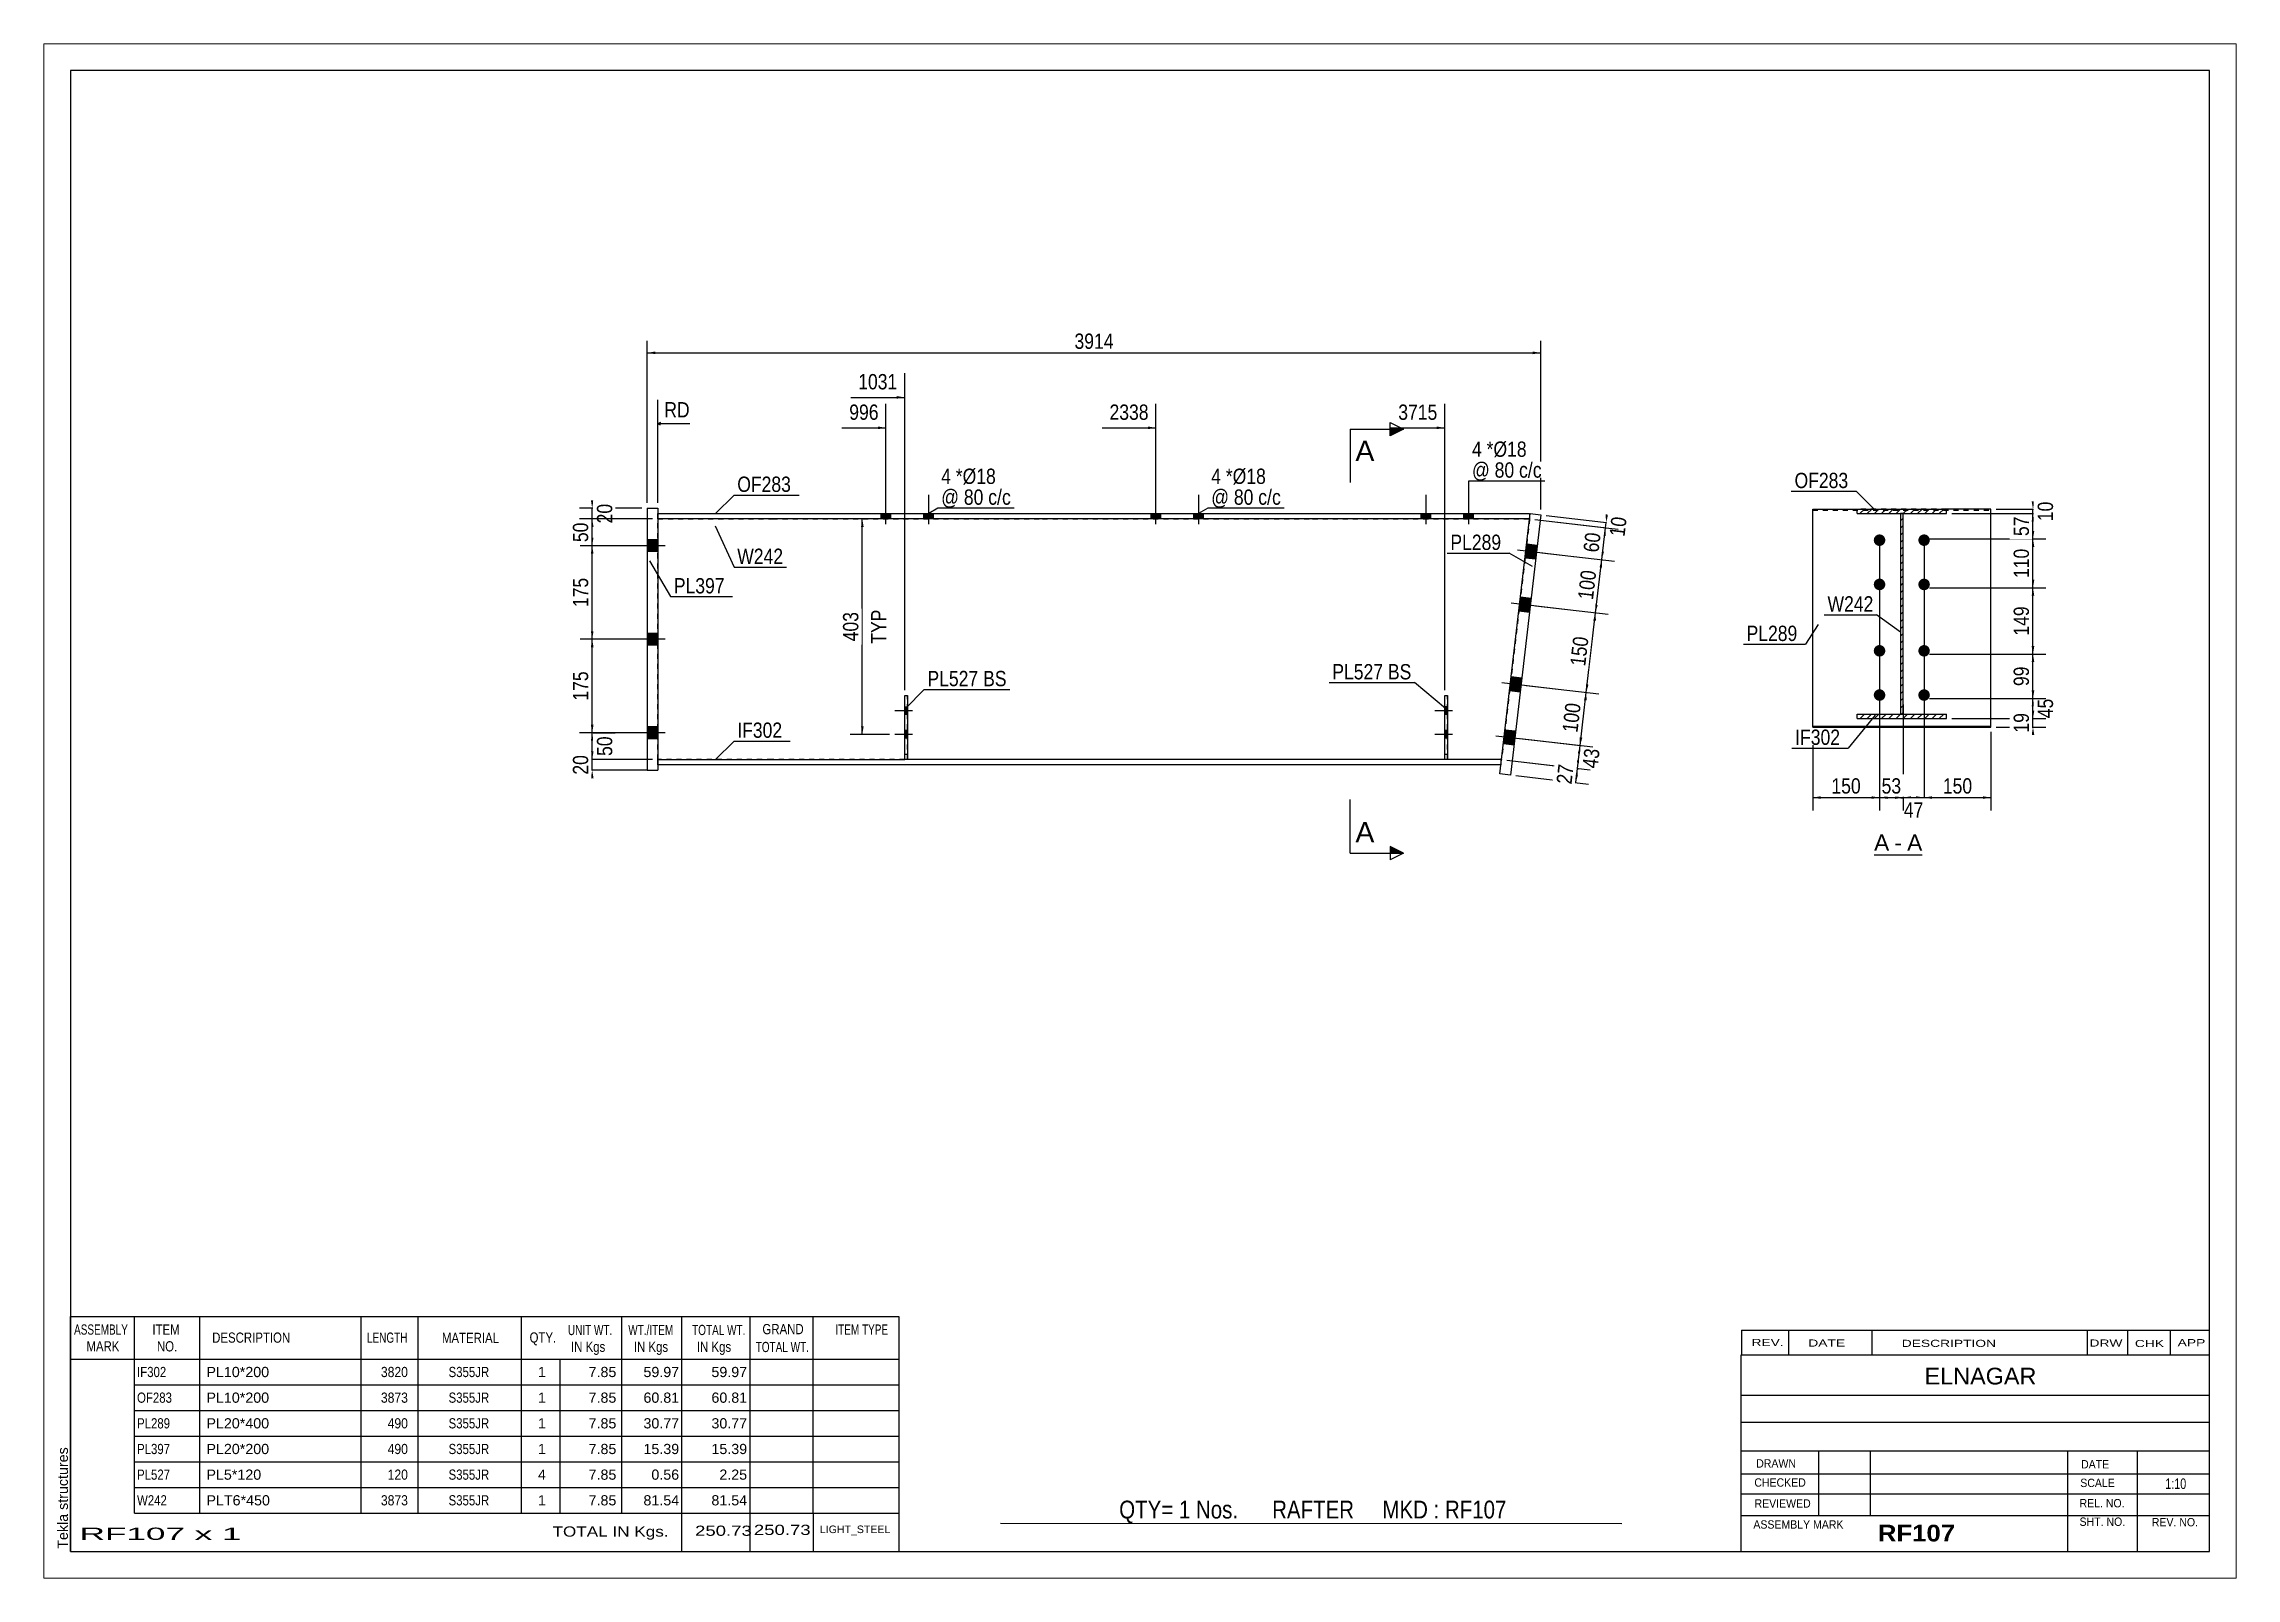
# Paper-space layout 'Layout1' of a CAD drawing. Header units: millimetres. Extents: x 0 to 410, y 0 to 287.
# The model-space entities are those that its viewports show. They can reach past a viewport. Long polylines and large blocks are cut down to what shows.
import ezdxf

# ---------------------------------------------------------------- set-up
doc = ezdxf.new("R2010")
doc.units = ezdxf.units.MM
doc.linetypes.add('DXK_LINE_DOT1', pattern=[1.8814, 0.9407, -0.9407])
doc.linetypes.add('DXK_LINE_DOT2', pattern=[3.9198, 1.9599, -1.9599])
doc.layers.add('Viewport layer', color=7, linetype='Continuous', plot=False)
doc.styles.add('Arial', font='ARIAL.TTF', dxfattribs={"height": 0.2})
doc.styles.add('Arial Bold', font='ARIALBD.TTF', dxfattribs={"height": 0.2})
doc.styles.add('Arial Narrow', font='ARIALN.TTF', dxfattribs={"height": 0.2})

# ---------------------------------------------------------------- blocks, each defined once
blk = doc.blocks.new('Unknown-627311197-2533')
at = {"color": 5, "linetype": 'Continuous'}
for p, q in [((290.15, 106.37), (-109.85, 106.37)), ((-109.85, 106.37), (-109.85, -170.63)), ((290.15, -170.63), (290.15, 106.37)), ((-109.85, -170.63), (290.15, -170.63))]:
    blk.add_line(p, q, dxfattribs=at)
at = {"color": 174, "linetype": 'Continuous', "style": 'Arial'}
blk.add_text('Tekla structures', height=1.9102, rotation=90, dxfattribs=at).set_placement((-110.35, -170.13))
blk = doc.blocks.new('Unknown-627311197-12 - 3755')
at = {"color": 7, "linetype": 'Continuous'}
blk.add_line((227.43, -40.32), (236.46, -40.32), dxfattribs=at)
at = {"color": 0, "linetype": 'Continuous'}
blk.add_wipeout([(230.27, -39.57), (230.27, -36.37), (227.43, -36.37), (227.43, -39.57)], dxfattribs=at)
blk.add_wipeout([(232.65, -39.57), (232.65, -36.37), (231.23, -36.37), (231.23, -39.57)], dxfattribs=at)
at = {"color": 96, "linetype": 'Continuous', "style": 'Arial'}
blk.add_text('A', height=3.06, dxfattribs=at).set_placement((227.43, -39.57))
at = {"color": 0, "linetype": 'Continuous'}
blk.add_wipeout([(236.46, -39.57), (236.46, -36.37), (233.61, -36.37), (233.61, -39.57)], dxfattribs=at)
at = {"color": 96, "linetype": 'Continuous', "style": 'Arial'}
for s, p in [('A', (233.61, -39.57)), ('-', (231.23, -39.57))]:
    blk.add_text(s, height=3.06, dxfattribs=at).set_placement(p)
blk = doc.blocks.new('Part-627311197-2046 - 2022')
at = {"color": 7, "linetype": 'DXK_LINE_DOT1'}
for p, q in [((0, -22.5), (0, 22.5)), ((0, 22.5), (21.34, 22.5)), ((21.44, 22.5), (71.84, 22.5)), ((71.94, 22.5), (122.34, 22.5)), ((122.44, 22.5), (163.01, 22.5)), ((163.01, 22.5), (157.77, -22.5)), ((21.34, -22.5), (0, -22.5)), ((46.14, -22.5), (21.44, -22.5)), ((71.84, -22.5), (46.64, -22.5)), ((122.34, -22.5), (71.94, -22.5)), ((147.14, -22.5), (122.44, -22.5)), ((157.65, -22.5), (147.64, -22.5))]:
    blk.add_line(p, q, dxfattribs=at)
at = {"color": 2, "linetype": 'Continuous'}
blk.add_line((157.77, -22.5), (157.65, -22.5), dxfattribs=at)
blk = doc.blocks.new('Part-627311197-2038 - 2022')
at = {"color": 2, "linetype": 'Continuous'}
for p, q in [((0, 22.5), (0, 23.5)), ((0, 23.5), (21.34, 23.5)), ((21.34, 22.5), (0, 22.5)), ((21.44, 23.5), (71.84, 23.5)), ((71.84, 22.5), (21.44, 22.5)), ((71.94, 23.5), (122.34, 23.5)), ((122.34, 22.5), (71.94, 22.5)), ((122.44, 23.5), (163.01, 23.5)), ((163.01, 22.5), (122.44, 22.5)), ((163.01, 23.5), (163.01, 22.5))]:
    blk.add_line(p, q, dxfattribs=at)
blk = doc.blocks.new('Part-627311197-2039 - 2022')
at = {"color": 2, "linetype": 'Continuous'}
for p, q in [((0, -23.5), (0, -22.5)), ((0, -22.5), (21.34, -22.5)), ((21.34, -23.5), (0, -23.5)), ((21.44, -22.5), (46.14, -22.5)), ((71.84, -23.5), (21.44, -23.5)), ((71.84, -22.5), (46.64, -22.5)), ((122.34, -22.5), (71.94, -22.5)), ((122.34, -23.5), (71.94, -23.5)), ((147.14, -22.5), (122.44, -22.5)), ((157.65, -23.5), (122.44, -23.5)), ((157.65, -22.5), (147.64, -22.5)), ((157.65, -22.5), (157.65, -23.5))]:
    blk.add_line(p, q, dxfattribs=at)
at = {"color": 7, "linetype": 'DXK_LINE_DOT1'}
for p, q in [((46.64, -22.5), (46.14, -22.5)), ((147.64, -22.5), (147.14, -22.5))]:
    blk.add_line(p, q, dxfattribs=at)
blk = doc.blocks.new('Part-627311197-2040 - 2022')
at = {"color": 2, "linetype": 'Continuous'}
for p, q in [((157.45, -25.18), (163.12, 23.49)), ((165.11, 23.26), (159.44, -25.41)), ((163.12, 23.49), (165.11, 23.26)), ((159.44, -25.41), (157.45, -25.18))]:
    blk.add_line(p, q, dxfattribs=at)
blk = doc.blocks.new('Part-627311197-2043 - 2022')
at = {"color": 2, "linetype": 'Continuous'}
for p, q in [((-2, 24.5), (0, 24.5)), ((-2, 24.5), (-2, -24.5)), ((0, 24.5), (0, -24.5)), ((-2, -24.5), (0, -24.5))]:
    blk.add_line(p, q, dxfattribs=at)
blk = doc.blocks.new('Bolt-627311197-2049 - 2022')
at = {"linetype": 'Continuous'}
for points in [[(162.47, 17.83), (162.16, 15.25), (164.15, 15.02), (164.45, 17.6)], [(162.47, 17.83), (162.16, 15.25), (164.15, 15.02), (164.45, 17.6)], [(161.31, 7.9), (161.01, 5.32), (162.99, 5.08), (163.29, 7.67)], [(161.31, 7.9), (161.01, 5.32), (162.99, 5.08), (163.29, 7.67)], [(159.57, -7), (159.27, -9.58), (161.26, -9.81), (161.56, -7.23)], [(159.57, -7), (159.27, -9.58), (161.26, -9.81), (161.56, -7.23)], [(158.41, -16.93), (158.11, -19.52), (160.1, -19.75), (160.4, -17.16)], [(158.41, -16.93), (158.11, -19.52), (160.1, -19.75), (160.4, -17.16)]]:
    blk.add_hatch(color=3, dxfattribs=at).paths.add_polyline_path(points)
at = {"color": 3, "linetype": 'Continuous'}
for p, q in [((160.74, 16.72), (171.25, 15.5)), ((160.74, 16.72), (171.25, 15.5)), ((162.47, 17.83), (164.45, 17.6)), ((162.47, 17.83), (164.45, 17.6)), ((162.16, 15.25), (164.15, 15.02)), ((162.16, 15.25), (164.15, 15.02)), ((159.58, 6.79), (170.1, 5.57)), ((159.58, 6.79), (170.1, 5.57)), ((161.01, 5.32), (162.99, 5.08)), ((161.01, 5.32), (162.99, 5.08)), ((161.31, 7.9), (163.29, 7.67)), ((161.31, 7.9), (163.29, 7.67)), ((157.84, -8.11), (168.36, -9.33)), ((157.84, -8.11), (168.36, -9.33)), ((159.57, -7), (161.56, -7.23)), ((159.57, -7), (161.56, -7.23)), ((159.27, -9.58), (161.26, -9.81)), ((159.27, -9.58), (161.26, -9.81)), ((156.68, -18.04), (167.2, -19.27)), ((156.68, -18.04), (167.2, -19.27)), ((158.11, -19.52), (160.1, -19.75)), ((158.11, -19.52), (160.1, -19.75)), ((158.41, -16.93), (160.4, -17.16)), ((158.41, -16.93), (160.4, -17.16))]:
    blk.add_line(p, q, dxfattribs=at)
blk = doc.blocks.new('Bolt-627311197-2052 - 2022')
at = {"linetype": 'Continuous'}
for points in [[(-2, 18.6), (-2, 16.4), (0, 16.4), (0, 18.6)], [(-2, 18.6), (-2, 16.4), (0, 16.4), (0, 18.6)], [(-2, 1.1), (-2, -1.1), (0, -1.1), (0, 1.1)], [(-2, 1.1), (-2, -1.1), (0, -1.1), (0, 1.1)], [(-2, -16.4), (-2, -18.6), (0, -18.6), (0, -16.4)], [(-2, -16.4), (-2, -18.6), (0, -18.6), (0, -16.4)]]:
    blk.add_hatch(color=3, dxfattribs=at).paths.add_polyline_path(points)
at = {"color": 3, "linetype": 'Continuous'}
for p, q in [((1.34, 17.5), (-8, 17.5)), ((1.34, 17.5), (-8, 17.5)), ((0, 18.6), (-2, 18.6)), ((0, 18.6), (-2, 18.6)), ((0, 16.4), (-2, 16.4)), ((0, 16.4), (-2, 16.4)), ((0, 1.1), (-2, 1.1)), ((0, 1.1), (-2, 1.1)), ((1.34, 0), (-8, 0)), ((1.34, 0), (-8, 0)), ((0, -1.1), (-2, -1.1)), ((0, -1.1), (-2, -1.1)), ((1.34, -17.5), (-8, -17.5)), ((1.34, -17.5), (-8, -17.5)), ((0, -16.4), (-2, -16.4)), ((0, -16.4), (-2, -16.4)), ((0, -18.6), (-2, -18.6)), ((0, -18.6), (-2, -18.6))]:
    blk.add_line(p, q, dxfattribs=at)
blk = doc.blocks.new('Bolt-627311197-4385 - 2022')
at = {"color": 3, "linetype": 'DXK_LINE_DOT2'}
for p, q in [((46.64, -12.68), (46.14, -12.68)), ((47.44, -13.38), (46.14, -13.38)), ((46.64, -14.08), (46.14, -14.08)), ((46.64, -17.1), (46.14, -17.1)), ((47.44, -17.8), (46.14, -17.8)), ((46.64, -18.5), (46.14, -18.5))]:
    blk.add_line(p, q, dxfattribs=at)
blk = doc.blocks.new('Part-627311197-4378 - 2022')
at = {"color": 2, "linetype": 'Continuous'}
for p, q in [((147.14, -22.5), (147.14, -10.5)), ((147.14, -10.5), (147.64, -10.5)), ((147.64, -10.5), (147.64, -22.5)), ((147.64, -22.5), (147.14, -22.5))]:
    blk.add_line(p, q, dxfattribs=at)
at = {"color": 7, "linetype": 'DXK_LINE_DOT1'}
blk.add_line((147.14, -21.5), (147.64, -21.5), dxfattribs=at)
blk = doc.blocks.new('Part-627311197-4379 - 2022')
at = {"color": 7, "linetype": 'DXK_LINE_DOT1'}
for p, q in [((147.14, -22.5), (147.14, -10.5)), ((147.14, -10.5), (147.64, -10.5)), ((147.64, -22.5), (147.64, -10.5))]:
    blk.add_line(p, q, dxfattribs=at)
blk = doc.blocks.new('Part-627311197-4380 - 2022')
at = {"color": 2, "linetype": 'Continuous'}
for p, q in [((46.14, -22.5), (46.14, -10.5)), ((46.14, -10.5), (46.64, -10.5)), ((46.64, -10.5), (46.64, -22.5)), ((46.64, -22.5), (46.14, -22.5))]:
    blk.add_line(p, q, dxfattribs=at)
at = {"color": 7, "linetype": 'DXK_LINE_DOT1'}
blk.add_line((46.14, -21.5), (46.64, -21.5), dxfattribs=at)
blk = doc.blocks.new('Part-627311197-4381 - 2022')
at = {"color": 7, "linetype": 'DXK_LINE_DOT1'}
for p, q in [((46.14, -22.5), (46.14, -10.5)), ((46.14, -10.5), (46.64, -10.5)), ((46.64, -22.5), (46.64, -10.5)), ((46.64, -22.5), (46.14, -22.5))]:
    blk.add_line(p, q, dxfattribs=at)
blk = doc.blocks.new('Bolt-627311197-4382 - 2022')
at = {"linetype": 'Continuous'}
for points in [[(147.64, -14.07), (147.64, -12.67), (147.14, -12.67), (147.14, -14.07)], [(147.64, -18.5), (147.64, -17.1), (147.14, -17.1), (147.14, -18.5)]]:
    blk.add_hatch(color=3, dxfattribs=at).paths.add_polyline_path(points)
at = {"color": 3, "linetype": 'Continuous'}
for p, q in [((148.59, -13.37), (145.29, -13.37)), ((147.64, -12.67), (147.14, -12.67)), ((147.64, -14.07), (147.14, -14.07)), ((148.59, -17.8), (145.29, -17.8)), ((147.64, -17.1), (147.14, -17.1)), ((147.64, -18.5), (147.14, -18.5))]:
    blk.add_line(p, q, dxfattribs=at)
blk = doc.blocks.new('Bolt-627311197-4383 - 2022')
at = {"color": 3, "linetype": 'DXK_LINE_DOT2'}
for p, q in [((147.64, -12.67), (147.14, -12.67)), ((148.44, -13.37), (147.14, -13.37)), ((147.64, -14.07), (147.14, -14.07)), ((147.64, -17.1), (147.14, -17.1)), ((148.44, -17.8), (147.14, -17.8)), ((147.64, -18.5), (147.14, -18.5))]:
    blk.add_line(p, q, dxfattribs=at)
blk = doc.blocks.new('Bolt-627311197-4384 - 2022')
at = {"linetype": 'Continuous'}
for points in [[(46.64, -14.08), (46.64, -12.68), (46.14, -12.68), (46.14, -14.08)], [(46.64, -18.5), (46.64, -17.1), (46.14, -17.1), (46.14, -18.5)]]:
    blk.add_hatch(color=3, dxfattribs=at).paths.add_polyline_path(points)
at = {"color": 3, "linetype": 'Continuous'}
for p, q in [((47.59, -13.38), (44.29, -13.38)), ((46.64, -12.68), (46.14, -12.68)), ((46.64, -14.08), (46.14, -14.08)), ((47.59, -17.8), (44.29, -17.8)), ((46.64, -17.1), (46.14, -17.1)), ((46.64, -18.5), (46.14, -18.5))]:
    blk.add_line(p, q, dxfattribs=at)
blk = doc.blocks.new('Bolt-627311197-4794 - 2022')
at = {"linetype": 'Continuous'}
for points in [[(43.54, 23.5), (41.74, 23.5), (41.74, 22.5), (43.54, 22.5)], [(43.54, 23.5), (41.74, 23.5), (41.74, 22.5), (43.54, 22.5)], [(51.54, 23.5), (49.74, 23.5), (49.74, 22.5), (51.54, 22.5)], [(51.54, 23.5), (49.74, 23.5), (49.74, 22.5), (51.54, 22.5)]]:
    blk.add_hatch(color=3, dxfattribs=at).paths.add_polyline_path(points)
at = {"color": 3, "linetype": 'Continuous'}
for p, q in [((42.64, 21.5), (42.64, 27)), ((42.64, 21.5), (42.64, 27)), ((50.64, 21.5), (50.64, 27)), ((50.64, 21.5), (50.64, 27)), ((41.74, 22.5), (41.74, 23.5)), ((41.74, 22.5), (41.74, 23.5)), ((43.54, 22.5), (43.54, 23.5)), ((43.54, 22.5), (43.54, 23.5)), ((49.74, 22.5), (49.74, 23.5)), ((49.74, 22.5), (49.74, 23.5)), ((51.54, 22.5), (51.54, 23.5)), ((51.54, 22.5), (51.54, 23.5))]:
    blk.add_line(p, q, dxfattribs=at)
blk = doc.blocks.new('Bolt-627311197-4792 - 2022')
at = {"linetype": 'Continuous'}
for points in [[(144.54, 23.5), (142.74, 23.5), (142.74, 22.5), (144.54, 22.5)], [(144.54, 23.5), (142.74, 23.5), (142.74, 22.5), (144.54, 22.5)], [(152.54, 23.5), (150.74, 23.5), (150.74, 22.5), (152.54, 22.5)], [(152.54, 23.5), (150.74, 23.5), (150.74, 22.5), (152.54, 22.5)]]:
    blk.add_hatch(color=3, dxfattribs=at).paths.add_polyline_path(points)
at = {"color": 3, "linetype": 'Continuous'}
for p, q in [((143.64, 21.5), (143.64, 27)), ((143.64, 21.5), (143.64, 27)), ((151.64, 21.5), (151.64, 27)), ((151.64, 21.5), (151.64, 27)), ((142.74, 22.5), (142.74, 23.5)), ((142.74, 22.5), (142.74, 23.5)), ((144.54, 22.5), (144.54, 23.5)), ((144.54, 22.5), (144.54, 23.5)), ((150.74, 22.5), (150.74, 23.5)), ((150.74, 22.5), (150.74, 23.5)), ((152.54, 22.5), (152.54, 23.5)), ((152.54, 22.5), (152.54, 23.5))]:
    blk.add_line(p, q, dxfattribs=at)
blk = doc.blocks.new('Bolt-627311197-4793 - 2022')
at = {"linetype": 'Continuous'}
for points in [[(94.04, 23.5), (92.24, 23.5), (92.24, 22.5), (94.04, 22.5)], [(94.04, 23.5), (92.24, 23.5), (92.24, 22.5), (94.04, 22.5)], [(102.04, 23.5), (100.24, 23.5), (100.24, 22.5), (102.04, 22.5)], [(102.04, 23.5), (100.24, 23.5), (100.24, 22.5), (102.04, 22.5)]]:
    blk.add_hatch(color=3, dxfattribs=at).paths.add_polyline_path(points)
at = {"color": 3, "linetype": 'Continuous'}
for p, q in [((93.14, 21.5), (93.14, 27)), ((93.14, 21.5), (93.14, 27)), ((101.14, 21.5), (101.14, 27)), ((101.14, 21.5), (101.14, 27)), ((92.24, 22.5), (92.24, 23.5)), ((92.24, 22.5), (92.24, 23.5)), ((94.04, 22.5), (94.04, 23.5)), ((94.04, 22.5), (94.04, 23.5)), ((100.24, 22.5), (100.24, 23.5)), ((100.24, 22.5), (100.24, 23.5)), ((102.04, 22.5), (102.04, 23.5)), ((102.04, 22.5), (102.04, 23.5))]:
    blk.add_line(p, q, dxfattribs=at)
blk = doc.blocks.new('Part-627311197-3764 - 3755')
at = {"linetype": 'Continuous'}
h = blk.add_hatch(dxfattribs=at)
h.set_pattern_fill('', scale=0.3, style=0, pattern_type=0)
h.set_pattern_definition([(45, (232.3736, 23.4927), (-0.67352, 0.67352), [])])
h.paths.add_polyline_path([(232.87, 23.49), (232.37, 23.49), (232.37, -14.01), (232.87, -14.01)])
at = {"color": 7, "linetype": 'DXK_LINE_DOT1'}
for p, q in [((232.37, 23.49), (232.37, -14.01)), ((232.87, -14.01), (232.87, 23.49))]:
    blk.add_line(p, q, dxfattribs=at)
at = {"color": 2, "linetype": 'Continuous'}
for p, q in [((232.87, 23.49), (232.37, 23.49)), ((232.37, 23.49), (232.37, -14.01)), ((232.87, -14.01), (232.87, 23.49)), ((232.37, -14.01), (232.87, -14.01))]:
    blk.add_line(p, q, dxfattribs=at)
blk = doc.blocks.new('Part-627311197-3756 - 3755')
at = {"linetype": 'Continuous'}
h = blk.add_hatch(dxfattribs=at)
h.set_pattern_fill('', scale=0.3, style=0, pattern_type=0)
h.set_pattern_definition([(45, (224.2902, 24.326), (-0.67352, 0.67352), [])])
h.paths.add_polyline_path([(240.96, 24.33), (224.29, 24.33), (224.29, 23.49), (240.96, 23.49)])
at = {"color": 7, "linetype": 'DXK_LINE_DOT1'}
for p, q in [((224.29, 23.49), (224.29, 24.33)), ((224.29, 24.33), (240.96, 24.33)), ((224.29, 23.49), (240.96, 23.49)), ((240.96, 23.49), (240.96, 24.33))]:
    blk.add_line(p, q, dxfattribs=at)
at = {"color": 2, "linetype": 'Continuous'}
for p, q in [((224.29, 23.49), (224.29, 24.33)), ((224.29, 24.33), (240.96, 24.33)), ((224.29, 23.49), (240.96, 23.49)), ((240.96, 23.49), (240.96, 24.33))]:
    blk.add_line(p, q, dxfattribs=at)
blk = doc.blocks.new('Part-627311197-3757 - 3755')
at = {"linetype": 'Continuous'}
h = blk.add_hatch(dxfattribs=at)
h.set_pattern_fill('', scale=0.3, style=0, pattern_type=0)
h.set_pattern_definition([(45, (224.2902, -14.0073), (-0.67352, 0.67352), [])])
h.paths.add_polyline_path([(240.96, -14.01), (224.29, -14.01), (224.29, -14.84), (240.96, -14.84)])
at = {"color": 7, "linetype": 'DXK_LINE_DOT1'}
for p, q in [((224.29, -14.84), (224.29, -14.01)), ((224.29, -14.01), (240.96, -14.01)), ((224.29, -14.84), (240.96, -14.84)), ((240.96, -14.84), (240.96, -14.01))]:
    blk.add_line(p, q, dxfattribs=at)
at = {"color": 2, "linetype": 'Continuous'}
for p, q in [((224.29, -14.84), (224.29, -14.01)), ((224.29, -14.01), (240.96, -14.01)), ((224.29, -14.84), (240.96, -14.84)), ((240.96, -14.84), (240.96, -14.01))]:
    blk.add_line(p, q, dxfattribs=at)
blk = doc.blocks.new('Part-627311197-3758 - 3755')
at = {"color": 2, "linetype": 'Continuous'}
for p, q in [((215.96, 24.32), (224.29, 24.32)), ((215.96, -16.43), (215.96, 24.32)), ((249.29, 24.32), (240.96, 24.32)), ((249.29, -16.43), (249.29, 24.32)), ((215.96, -16.24), (249.29, -16.24)), ((215.96, -16.43), (249.29, -16.43))]:
    blk.add_line(p, q, dxfattribs=at)
at = {"color": 7, "linetype": 'DXK_LINE_DOT1'}
for p, q in [((215.96, 24.13), (249.29, 24.13)), ((240.96, 24.32), (224.29, 24.32))]:
    blk.add_line(p, q, dxfattribs=at)
blk = doc.blocks.new('Bolt-627311197-3767 - 3755')
at = {"linetype": 'Continuous'}
for points in [[(227.38, 18.53), (227.4, 18.75), (227.47, 18.97), (227.59, 19.16), (227.74, 19.33), (227.92, 19.46), (228.12, 19.56), (228.34, 19.6), (228.57, 19.6), (228.79, 19.56), (228.99, 19.46), (229.18, 19.33), (229.33, 19.16), (229.44, 18.97), (229.51, 18.75), (229.53, 18.53), (229.51, 18.3), (229.44, 18.09), (229.33, 17.89), (229.18, 17.72), (228.99, 17.59), (228.79, 17.5), (228.57, 17.45), (228.34, 17.45), (228.12, 17.5), (227.92, 17.59), (227.74, 17.72), (227.59, 17.89), (227.47, 18.09), (227.4, 18.3)], [(235.71, 18.53), (235.74, 18.75), (235.81, 18.97), (235.92, 19.16), (236.07, 19.33), (236.25, 19.46), (236.46, 19.56), (236.68, 19.6), (236.9, 19.6), (237.12, 19.56), (237.33, 19.46), (237.51, 19.33), (237.66, 19.16), (237.77, 18.97), (237.84, 18.75), (237.87, 18.53), (237.84, 18.3), (237.77, 18.09), (237.66, 17.89), (237.51, 17.72), (237.33, 17.59), (237.12, 17.5), (236.9, 17.45), (236.68, 17.45), (236.46, 17.5), (236.25, 17.59), (236.07, 17.72), (235.92, 17.89), (235.81, 18.09), (235.74, 18.3)], [(227.38, 10.25), (227.4, 10.47), (227.47, 10.69), (227.59, 10.89), (227.74, 11.05), (227.92, 11.19), (228.12, 11.28), (228.34, 11.33), (228.57, 11.33), (228.79, 11.28), (228.99, 11.19), (229.18, 11.05), (229.33, 10.89), (229.44, 10.69), (229.51, 10.47), (229.53, 10.25), (229.51, 10.02), (229.44, 9.81), (229.33, 9.61), (229.18, 9.44), (228.99, 9.31), (228.79, 9.22), (228.57, 9.17), (228.34, 9.17), (228.12, 9.22), (227.92, 9.31), (227.74, 9.44), (227.59, 9.61), (227.47, 9.81), (227.4, 10.02)], [(235.71, 10.25), (235.74, 10.47), (235.81, 10.69), (235.92, 10.89), (236.07, 11.05), (236.25, 11.19), (236.46, 11.28), (236.68, 11.33), (236.9, 11.33), (237.12, 11.28), (237.33, 11.19), (237.51, 11.05), (237.66, 10.89), (237.77, 10.69), (237.84, 10.47), (237.87, 10.25), (237.84, 10.02), (237.77, 9.81), (237.66, 9.61), (237.51, 9.44), (237.33, 9.31), (237.12, 9.22), (236.9, 9.17), (236.68, 9.17), (236.46, 9.22), (236.25, 9.31), (236.07, 9.44), (235.92, 9.61), (235.81, 9.81), (235.74, 10.02)], [(227.38, -2.17), (227.4, -1.94), (227.47, -1.73), (227.59, -1.53), (227.74, -1.36), (227.92, -1.23), (228.12, -1.14), (228.34, -1.09), (228.57, -1.09), (228.79, -1.14), (228.99, -1.23), (229.18, -1.36), (229.33, -1.53), (229.44, -1.73), (229.51, -1.94), (229.53, -2.17), (229.51, -2.39), (229.44, -2.61), (229.33, -2.8), (229.18, -2.97), (228.99, -3.11), (228.79, -3.2), (228.57, -3.24), (228.34, -3.24), (228.12, -3.2), (227.92, -3.11), (227.74, -2.97), (227.59, -2.8), (227.47, -2.61), (227.4, -2.39)], [(235.71, -2.17), (235.74, -1.94), (235.81, -1.73), (235.92, -1.53), (236.07, -1.36), (236.25, -1.23), (236.46, -1.14), (236.68, -1.09), (236.9, -1.09), (237.12, -1.14), (237.33, -1.23), (237.51, -1.36), (237.66, -1.53), (237.77, -1.73), (237.84, -1.94), (237.87, -2.17), (237.84, -2.39), (237.77, -2.61), (237.66, -2.8), (237.51, -2.97), (237.33, -3.11), (237.12, -3.2), (236.9, -3.24), (236.68, -3.24), (236.46, -3.2), (236.25, -3.11), (236.07, -2.97), (235.92, -2.8), (235.81, -2.61), (235.74, -2.39)], [(227.38, -10.44), (227.4, -10.22), (227.47, -10), (227.59, -9.81), (227.74, -9.64), (227.92, -9.51), (228.12, -9.41), (228.34, -9.37), (228.57, -9.37), (228.79, -9.41), (228.99, -9.51), (229.18, -9.64), (229.33, -9.81), (229.44, -10), (229.51, -10.22), (229.53, -10.44), (229.51, -10.67), (229.44, -10.89), (229.33, -11.08), (229.18, -11.25), (228.99, -11.38), (228.79, -11.47), (228.57, -11.52), (228.34, -11.52), (228.12, -11.47), (227.92, -11.38), (227.74, -11.25), (227.59, -11.08), (227.47, -10.89), (227.4, -10.67)], [(235.71, -10.44), (235.74, -10.22), (235.81, -10), (235.92, -9.81), (236.07, -9.64), (236.25, -9.51), (236.46, -9.41), (236.68, -9.37), (236.9, -9.37), (237.12, -9.41), (237.33, -9.51), (237.51, -9.64), (237.66, -9.81), (237.77, -10), (237.84, -10.22), (237.87, -10.44), (237.84, -10.67), (237.77, -10.89), (237.66, -11.08), (237.51, -11.25), (237.33, -11.38), (237.12, -11.47), (236.9, -11.52), (236.68, -11.52), (236.46, -11.47), (236.25, -11.38), (236.07, -11.25), (235.92, -11.08), (235.81, -10.89), (235.74, -10.67)]]:
    blk.add_hatch(color=3, dxfattribs=at).paths.add_polyline_path(points)
at = {"color": 3, "linetype": 'Continuous'}
for p, q in [((228.46, 18.68), (228.46, 17.66)), ((236.79, 18.68), (236.79, 17.66)), ((228.46, 10.4), (228.46, 9.38)), ((236.79, 10.4), (236.79, 9.38)), ((228.46, -2.01), (228.46, -3.03)), ((236.79, -2.01), (236.79, -3.03)), ((228.46, -10.29), (228.46, -11.31)), ((236.79, -10.29), (236.79, -11.31))]:
    blk.add_line(p, q, dxfattribs=at)
blk = doc.blocks.new('StraightDimension-627311197-3348 - 2022')
at = {"linetype": 'Continuous'}
for points in [[(172.03, -21.34), (172.45, -19.88), (172.52, -21.4)], [(172.37, -22.69), (171.95, -24.15), (171.88, -22.63)]]:
    blk.add_hatch(color=7, dxfattribs=at).paths.add_polyline_path(points)
at = {"color": 7, "linetype": 'Continuous'}
for p, q in [((161.24, -18.57), (174.68, -20.14)), ((171.95, -24.15), (172.45, -19.88)), ((158.76, -22.62), (174.18, -24.41))]:
    blk.add_line(p, q, dxfattribs=at)
at = {"color": 0}
blk.add_wipeout([(176.8, -20.11), (172.63, -19.62), (172.07, -24.44), (176.24, -24.93)], dxfattribs=at)
at = {"color": 3, "style": 'Arial Narrow'}
blk.add_text('43', height=2.863, rotation=83.3539, dxfattribs=at).set_placement((175.71, -24.26))
blk = doc.blocks.new('StraightDimension-627311197-5186 - 2022')
at = {"linetype": 'Continuous'}
for points in [[(37.97, 21), (38.22, 22.5), (38.47, 21)], [(38.47, -16.3), (38.22, -17.8), (37.97, -16.3)]]:
    blk.add_hatch(color=7, dxfattribs=at).paths.add_polyline_path(points)
at = {"color": 7, "linetype": 'Continuous'}
for p, q in [((38.23, 22.5), (35.97, 22.5)), ((38.22, -17.8), (38.22, 22.5)), ((43.29, -17.8), (35.97, -17.8))]:
    blk.add_line(p, q, dxfattribs=at)
at = {"color": 0}
blk.add_wipeout([(38.07, 5.69), (33.87, 5.69), (33.87, -0.99), (38.07, -0.99)], dxfattribs=at)
at = {"color": 0, "linetype": 'Continuous'}
blk.add_wipeout([(43.32, 6.14), (39.12, 6.14), (39.12, -1.45), (43.32, -1.45)], dxfattribs=at)
at = {"color": 3, "style": 'Arial Narrow'}
blk.add_text('403', height=2.863, rotation=90.0002, dxfattribs=at).set_placement((37.47, -0.39))
at = {"color": 3, "linetype": 'Continuous', "style": 'Arial Narrow'}
blk.add_text('TYP', height=2.863, rotation=90.0002, dxfattribs=at).set_placement((42.72, -0.85))
blk = doc.blocks.new('StraightDimension-627311197-3345 - 2022')
at = {"linetype": 'Continuous'}
for points in [[(176.08, 13.43), (176.5, 14.89), (176.57, 13.37)], [(175.76, 6.42), (175.34, 4.96), (175.27, 6.47)]]:
    blk.add_hatch(color=7, dxfattribs=at).paths.add_polyline_path(points)
at = {"color": 7, "linetype": 'Continuous'}
for p, q in [((165.29, 16.19), (178.88, 14.61)), ((175.34, 4.96), (176.5, 14.89)), ((164.14, 6.26), (177.72, 4.68))]:
    blk.add_line(p, q, dxfattribs=at)
at = {"color": 0}
blk.add_wipeout([(176.16, 13.26), (171.99, 13.74), (171.21, 7.11), (175.38, 6.62)], dxfattribs=at)
at = {"color": 3, "style": 'Arial Narrow'}
blk.add_text('100', height=2.863, rotation=83.3539, dxfattribs=at).set_placement((174.86, 7.28))
blk = doc.blocks.new('StraightDimension-627311197-4739 - 2022')
at = {"linetype": 'Continuous'}
blk.add_hatch(color=7, dxfattribs=at).paths.add_polyline_path([(145.64, 39.79), (147.14, 39.54), (145.64, 39.29)])
at = {"color": 7, "linetype": 'Continuous'}
for p, q in [((147.14, -9.5), (147.14, 44.04)), ((137.08, 39.54), (147.14, 39.54))]:
    blk.add_line(p, q, dxfattribs=at)
at = {"color": 0}
blk.add_wipeout([(146.36, 40.44), (146.36, 44.64), (137.85, 44.64), (137.85, 40.44)], dxfattribs=at)
at = {"color": 3, "style": 'Arial Narrow'}
blk.add_text('3715', height=2.863, dxfattribs=at).set_placement((138.45, 41.04))
blk = doc.blocks.new('StraightDimension-627311197-4742 - 2022')
at = {"linetype": 'Continuous'}
blk.add_hatch(color=7, dxfattribs=at).paths.add_polyline_path([(41.14, 39.79), (42.64, 39.54), (41.14, 39.29)])
at = {"color": 7, "linetype": 'Continuous'}
for p, q in [((42.64, 26.8), (42.64, 44.04)), ((34.41, 39.54), (42.64, 39.54))]:
    blk.add_line(p, q, dxfattribs=at)
at = {"color": 0, "linetype": 'Continuous'}
blk.add_wipeout([(6.53, 40.89), (6.53, 45.09), (0.59, 45.09), (0.59, 40.89)], dxfattribs=at)
at = {"color": 7, "linetype": 'Continuous'}
for p, q in [((0, 25.5), (0, 44.79)), ((0.5, 40.54), (0, 40.29)), ((0.5, 40.04), (0, 40.29)), ((5.93, 40.29), (0, 40.29))]:
    blk.add_line(p, q, dxfattribs=at)
at = {"color": 3, "linetype": 'Continuous', "style": 'Arial Narrow'}
blk.add_text('RD', height=2.863, dxfattribs=at).set_placement((1.19, 41.49))
at = {"color": 0}
blk.add_wipeout([(41.86, 40.44), (41.86, 44.64), (35.18, 44.64), (35.18, 40.44)], dxfattribs=at)
at = {"color": 3, "style": 'Arial Narrow'}
blk.add_text('996', height=2.863, dxfattribs=at).set_placement((35.78, 41.04))
blk = doc.blocks.new('StraightDimension-627311197-3349 - 2022')
at = {"linetype": 'Continuous'}
for points in [[(171.53, -25.61), (171.95, -24.15), (172.02, -25.67)], [(172.06, -25.37), (171.64, -26.83), (171.56, -25.31)]]:
    blk.add_hatch(color=7, dxfattribs=at).paths.add_polyline_path(points)
at = {"color": 7, "linetype": 'Continuous'}
for p, q in [((158.76, -22.62), (174.33, -24.43)), ((171.64, -26.83), (171.95, -24.15)), ((160.43, -25.52), (174.02, -27.11))]:
    blk.add_line(p, q, dxfattribs=at)
at = {"color": 0}
blk.add_wipeout([(171.93, -23.06), (167.75, -22.58), (167.19, -27.4), (171.36, -27.89)], dxfattribs=at)
at = {"color": 3, "style": 'Arial Narrow'}
blk.add_text('27', height=2.863, rotation=83.3539, dxfattribs=at).set_placement((170.84, -27.22))
blk = doc.blocks.new('StraightDimension-627311197-4741 - 2022')
at = {"linetype": 'Continuous'}
blk.add_hatch(color=7, dxfattribs=at).paths.add_polyline_path([(44.64, 45.49), (46.14, 45.24), (44.64, 44.99)])
at = {"color": 7, "linetype": 'Continuous'}
for p, q in [((46.14, -9.5), (46.14, 49.74)), ((36.08, 45.24), (46.14, 45.24))]:
    blk.add_line(p, q, dxfattribs=at)
at = {"color": 0}
blk.add_wipeout([(45.36, 46.14), (45.36, 50.34), (36.85, 50.34), (36.85, 46.14)], dxfattribs=at)
at = {"color": 3, "style": 'Arial Narrow'}
blk.add_text('1031', height=2.863, dxfattribs=at).set_placement((37.45, 46.74))
blk = doc.blocks.new('StraightDimension-627311197-2979 - 2022')
at = {"linetype": 'Continuous'}
for points in [[(-12.55, -19), (-12.3, -17.5), (-12.05, -19)], [(-12.05, -21), (-12.3, -22.5), (-12.55, -21)]]:
    blk.add_hatch(color=7, dxfattribs=at).paths.add_polyline_path(points)
at = {"color": 7, "linetype": 'Continuous'}
for p, q in [((0.34, -17.5), (-14.7, -17.5)), ((-12.3, -22.5), (-12.3, -17.5)), ((-1, -22.5), (-14.7, -22.5))]:
    blk.add_line(p, q, dxfattribs=at)
at = {"color": 0}
blk.add_wipeout([(-7.95, -17.57), (-12.15, -17.57), (-12.15, -22.43), (-7.95, -22.43)], dxfattribs=at)
at = {"color": 3, "style": 'Arial Narrow'}
blk.add_text('50', height=2.863, rotation=90.0002, dxfattribs=at).set_placement((-8.55, -21.83))
blk = doc.blocks.new('StraightDimension-627311197-2978 - 2022')
at = {"linetype": 'Continuous'}
for points in [[(-12.55, -1.5), (-12.3, 0), (-12.05, -1.5)], [(-12.05, -16), (-12.3, -17.5), (-12.55, -16)]]:
    blk.add_hatch(color=7, dxfattribs=at).paths.add_polyline_path(points)
at = {"color": 7, "linetype": 'Continuous'}
for p, q in [((0.34, 0), (-14.55, 0)), ((-12.3, -17.5), (-12.3, 0)), ((0.34, -17.5), (-14.55, -17.5))]:
    blk.add_line(p, q, dxfattribs=at)
at = {"color": 0}
blk.add_wipeout([(-12.45, -5.41), (-16.65, -5.41), (-16.65, -12.09), (-12.45, -12.09)], dxfattribs=at)
at = {"color": 3, "style": 'Arial Narrow'}
blk.add_text('175', height=2.863, rotation=90.0002, dxfattribs=at).set_placement((-13.05, -11.49))
blk = doc.blocks.new('StraightDimension-627311197-2583 - 2022')
at = {"linetype": 'Continuous'}
for points in [[(-0.5, 53.32), (-2, 53.57), (-0.5, 53.82)], [(163.61, 53.82), (165.11, 53.57), (163.61, 53.32)]]:
    blk.add_hatch(color=7, dxfattribs=at).paths.add_polyline_path(points)
at = {"color": 7, "linetype": 'Continuous'}
for p, q in [((-2, 25.5), (-2, 55.82)), ((-2, 53.57), (165.11, 53.57)), ((165.11, 24.26), (165.11, 55.82))]:
    blk.add_line(p, q, dxfattribs=at)
at = {"color": 0}
blk.add_wipeout([(85.81, 53.72), (85.81, 57.92), (77.3, 57.92), (77.3, 53.72)], dxfattribs=at)
at = {"color": 3, "style": 'Arial Narrow'}
blk.add_text('3914', height=2.863, dxfattribs=at).set_placement((77.9, 54.32))
blk = doc.blocks.new('StraightDimension-627311197-2975 - 2022')
at = {"linetype": 'Continuous'}
for points in [[(-12.05, 26), (-12.3, 24.5), (-12.55, 26)], [(-12.55, 21), (-12.3, 22.5), (-12.05, 21)]]:
    blk.add_hatch(color=7, dxfattribs=at).paths.add_polyline_path(points)
at = {"color": 7, "linetype": 'Continuous'}
for p, q in [((-3, 24.5), (-14.7, 24.5)), ((-1, 22.5), (-14.7, 22.5)), ((-12.3, 22.5), (-12.3, 24.5))]:
    blk.add_line(p, q, dxfattribs=at)
at = {"color": 0}
blk.add_wipeout([(-7.95, 25.93), (-12.15, 25.93), (-12.15, 21.07), (-7.95, 21.07)], dxfattribs=at)
at = {"color": 3, "style": 'Arial Narrow'}
blk.add_text('20', height=2.863, rotation=90.0002, dxfattribs=at).set_placement((-8.55, 21.67))
blk = doc.blocks.new('StraightDimension-627311197-2976 - 2022')
at = {"linetype": 'Continuous'}
for points in [[(-12.55, 21), (-12.3, 22.5), (-12.05, 21)], [(-12.05, 19), (-12.3, 17.5), (-12.55, 19)]]:
    blk.add_hatch(color=7, dxfattribs=at).paths.add_polyline_path(points)
at = {"color": 7, "linetype": 'Continuous'}
for p, q in [((-1, 22.5), (-14.55, 22.5)), ((-12.3, 17.5), (-12.3, 22.5)), ((-1, 17.5), (-14.55, 17.5))]:
    blk.add_line(p, q, dxfattribs=at)
at = {"color": 0}
blk.add_wipeout([(-12.45, 22.43), (-16.65, 22.43), (-16.65, 17.57), (-12.45, 17.57)], dxfattribs=at)
at = {"color": 3, "style": 'Arial Narrow'}
blk.add_text('50', height=2.863, rotation=90.0002, dxfattribs=at).set_placement((-13.05, 18.17))
blk = doc.blocks.new('StraightDimension-627311197-2977 - 2022')
at = {"linetype": 'Continuous'}
for points in [[(-12.55, 16), (-12.3, 17.5), (-12.05, 16)], [(-12.05, 1.5), (-12.3, 0), (-12.55, 1.5)]]:
    blk.add_hatch(color=7, dxfattribs=at).paths.add_polyline_path(points)
at = {"color": 7, "linetype": 'Continuous'}
for p, q in [((-1, 17.5), (-14.55, 17.5)), ((-12.3, 0), (-12.3, 17.5)), ((0.34, 0), (-14.55, 0))]:
    blk.add_line(p, q, dxfattribs=at)
at = {"color": 0}
blk.add_wipeout([(-12.45, 12.09), (-16.65, 12.09), (-16.65, 5.41), (-12.45, 5.41)], dxfattribs=at)
at = {"color": 3, "style": 'Arial Narrow'}
blk.add_text('175', height=2.863, rotation=90.0002, dxfattribs=at).set_placement((-13.05, 6.01))
blk = doc.blocks.new('StraightDimension-627311197-3346 - 2022')
at = {"linetype": 'Continuous'}
for points in [[(174.92, 3.49), (175.34, 4.96), (175.42, 3.44)], [(174.03, -8.48), (173.61, -9.94), (173.53, -8.43)]]:
    blk.add_hatch(color=7, dxfattribs=at).paths.add_polyline_path(points)
at = {"color": 7, "linetype": 'Continuous'}
for p, q in [((164.14, 6.26), (177.72, 4.68)), ((173.61, -9.94), (175.34, 4.96)), ((162.4, -8.64), (175.99, -10.22))]:
    blk.add_line(p, q, dxfattribs=at)
at = {"color": 0}
blk.add_wipeout([(174.71, 0.84), (170.54, 1.33), (169.77, -5.31), (173.94, -5.8)], dxfattribs=at)
at = {"color": 3, "style": 'Arial Narrow'}
blk.add_text('150', height=2.863, rotation=83.3539, dxfattribs=at).set_placement((173.41, -5.13))
blk = doc.blocks.new('StraightDimension-627311197-2980 - 2022')
at = {"linetype": 'Continuous'}
for points in [[(-12.05, -21), (-12.3, -22.5), (-12.55, -21)], [(-12.55, -26), (-12.3, -24.5), (-12.05, -26)]]:
    blk.add_hatch(color=7, dxfattribs=at).paths.add_polyline_path(points)
at = {"color": 7, "linetype": 'Continuous'}
for p, q in [((-1, -22.5), (-14.55, -22.5)), ((-2, -24.5), (-14.55, -24.5)), ((-12.3, -24.5), (-12.3, -22.5))]:
    blk.add_line(p, q, dxfattribs=at)
at = {"color": 0}
blk.add_wipeout([(-12.45, -21.07), (-16.65, -21.07), (-16.65, -25.93), (-12.45, -25.93)], dxfattribs=at)
at = {"color": 3, "style": 'Arial Narrow'}
blk.add_text('20', height=2.863, rotation=90.0002, dxfattribs=at).set_placement((-13.05, -25.33))
blk = doc.blocks.new('StraightDimension-627311197-3343 - 2022')
at = {"linetype": 'Continuous'}
for points in [[(176.77, 19.39), (177.19, 20.85), (177.27, 19.33)], [(177.73, 23.3), (177.31, 21.84), (177.23, 23.36)]]:
    blk.add_hatch(color=7, dxfattribs=at).paths.add_polyline_path(points)
at = {"color": 7, "linetype": 'Continuous'}
for p, q in [((164, 22.38), (179.43, 20.59)), ((166.1, 23.15), (179.54, 21.58)), ((177.19, 20.85), (177.31, 21.84))]:
    blk.add_line(p, q, dxfattribs=at)
at = {"color": 0}
blk.add_wipeout([(181.85, 23.25), (177.68, 23.74), (177.12, 18.92), (181.29, 18.43)], dxfattribs=at)
at = {"color": 3, "style": 'Arial Narrow'}
blk.add_text('10', height=2.863, rotation=83.3539, dxfattribs=at).set_placement((180.76, 19.09))
blk = doc.blocks.new('StraightDimension-627311197-3344 - 2022')
at = {"linetype": 'Continuous'}
for points in [[(176.77, 19.39), (177.19, 20.85), (177.27, 19.33)], [(176.92, 16.35), (176.5, 14.89), (176.42, 16.41)]]:
    blk.add_hatch(color=7, dxfattribs=at).paths.add_polyline_path(points)
at = {"color": 7, "linetype": 'Continuous'}
for p, q in [((164, 22.38), (179.58, 20.57)), ((176.5, 14.89), (177.19, 20.85)), ((165.29, 16.19), (178.88, 14.61))]:
    blk.add_line(p, q, dxfattribs=at)
at = {"color": 0}
blk.add_wipeout([(176.98, 20.3), (172.81, 20.78), (172.24, 15.96), (176.42, 15.47)], dxfattribs=at)
at = {"color": 3, "style": 'Arial Narrow'}
blk.add_text('60', height=2.863, rotation=83.3539, dxfattribs=at).set_placement((175.89, 16.14))
blk = doc.blocks.new('StraightDimension-627311197-3347 - 2022')
at = {"linetype": 'Continuous'}
for points in [[(173.18, -11.41), (173.61, -9.94), (173.68, -11.46)], [(172.87, -18.42), (172.45, -19.88), (172.37, -18.36)]]:
    blk.add_hatch(color=7, dxfattribs=at).paths.add_polyline_path(points)
at = {"color": 7, "linetype": 'Continuous'}
for p, q in [((162.4, -8.64), (175.99, -10.22)), ((172.45, -19.88), (173.61, -9.94)), ((161.24, -18.57), (174.83, -20.15))]:
    blk.add_line(p, q, dxfattribs=at)
at = {"color": 0}
blk.add_wipeout([(173.26, -11.57), (169.09, -11.09), (168.32, -17.73), (172.49, -18.21)], dxfattribs=at)
at = {"color": 3, "style": 'Arial Narrow'}
blk.add_text('100', height=2.863, rotation=83.3539, dxfattribs=at).set_placement((171.96, -17.55))
blk = doc.blocks.new('StraightDimension-627311197-4740 - 2022')
at = {"linetype": 'Continuous'}
blk.add_hatch(color=7, dxfattribs=at).paths.add_polyline_path([(91.64, 39.79), (93.14, 39.54), (91.64, 39.29)])
at = {"color": 7, "linetype": 'Continuous'}
for p, q in [((93.14, 26.8), (93.14, 44.04)), ((83.08, 39.54), (93.14, 39.54))]:
    blk.add_line(p, q, dxfattribs=at)
at = {"color": 0}
blk.add_wipeout([(92.36, 40.44), (92.36, 44.64), (83.85, 44.64), (83.85, 40.44)], dxfattribs=at)
at = {"color": 3, "style": 'Arial Narrow'}
blk.add_text('2338', height=2.863, dxfattribs=at).set_placement((84.45, 41.04))
blk = doc.blocks.new('StraightDimension-627311197-4274 - 3755')
at = {"linetype": 'Continuous'}
for points in [[(256.9, -12.57), (257.15, -11.07), (257.4, -12.57)], [(257.4, -13.34), (257.15, -14.84), (256.9, -13.34)]]:
    blk.add_hatch(color=7, dxfattribs=at).paths.add_polyline_path(points)
at = {"color": 7, "linetype": 'Continuous'}
for p, q in [((237.79, -11.07), (259.4, -11.07)), ((257.15, -14.84), (257.15, -11.07)), ((241.96, -14.84), (259.4, -14.84))]:
    blk.add_line(p, q, dxfattribs=at)
at = {"color": 0}
blk.add_wipeout([(261.5, -10.53), (257.3, -10.53), (257.3, -15.38), (261.5, -15.38)], dxfattribs=at)
at = {"color": 3, "style": 'Arial Narrow'}
blk.add_text('45', height=2.863, rotation=90.0002, dxfattribs=at).set_placement((260.9, -14.78))
blk = doc.blocks.new('StraightDimension-627311197-4272 - 3755')
at = {"linetype": 'Continuous'}
for points in [[(256.9, 8.12), (257.15, 9.62), (257.4, 8.12)], [(257.4, -1.29), (257.15, -2.79), (256.9, -1.29)]]:
    blk.add_hatch(color=7, dxfattribs=at).paths.add_polyline_path(points)
at = {"color": 7, "linetype": 'Continuous'}
for p, q in [((237.79, 9.62), (259.55, 9.62)), ((257.15, -2.79), (257.15, 9.62)), ((237.79, -2.79), (259.55, -2.79))]:
    blk.add_line(p, q, dxfattribs=at)
at = {"color": 0}
blk.add_wipeout([(257, 6.76), (252.8, 6.76), (252.8, 0.07), (257, 0.07)], dxfattribs=at)
at = {"color": 3, "style": 'Arial Narrow'}
blk.add_text('149', height=2.863, rotation=90.0002, dxfattribs=at).set_placement((256.4, 0.67))
blk = doc.blocks.new('StraightDimension-627311197-4271 - 3755')
at = {"linetype": 'Continuous'}
for points in [[(256.9, 17.27), (257.15, 18.77), (257.4, 17.27)], [(257.4, 11.12), (257.15, 9.62), (256.9, 11.12)]]:
    blk.add_hatch(color=7, dxfattribs=at).paths.add_polyline_path(points)
at = {"color": 7, "linetype": 'Continuous'}
for p, q in [((237.79, 18.77), (259.55, 18.77)), ((257.15, 9.62), (257.15, 18.77)), ((237.79, 9.62), (259.55, 9.62))]:
    blk.add_line(p, q, dxfattribs=at)
at = {"color": 0}
blk.add_wipeout([(257, 17.54), (252.8, 17.54), (252.8, 10.85), (257, 10.85)], dxfattribs=at)
at = {"color": 3, "style": 'Arial Narrow'}
blk.add_text('110', height=2.863, rotation=90.0002, dxfattribs=at).set_placement((256.4, 11.45))
blk = doc.blocks.new('StraightDimension-627311197-4270 - 3755')
at = {"linetype": 'Continuous'}
for points in [[(256.9, 21.99), (257.15, 23.49), (257.4, 21.99)], [(257.4, 20.27), (257.15, 18.77), (256.9, 20.27)]]:
    blk.add_hatch(color=7, dxfattribs=at).paths.add_polyline_path(points)
at = {"color": 7, "linetype": 'Continuous'}
for p, q in [((241.96, 23.49), (259.55, 23.49)), ((257.15, 18.77), (257.15, 23.49)), ((237.79, 18.77), (259.55, 18.77))]:
    blk.add_line(p, q, dxfattribs=at)
at = {"color": 0}
blk.add_wipeout([(257, 23.56), (252.8, 23.56), (252.8, 18.7), (257, 18.7)], dxfattribs=at)
at = {"color": 3, "style": 'Arial Narrow'}
blk.add_text('57', height=2.863, rotation=90.0002, dxfattribs=at).set_placement((256.4, 19.3))
blk = doc.blocks.new('StraightDimension-627311197-4031 - 3755')
at = {"linetype": 'Continuous'}
for points in [[(238.29, -29.87), (236.79, -29.62), (238.29, -29.37)], [(247.79, -29.37), (249.29, -29.62), (247.79, -29.87)]]:
    blk.add_hatch(color=7, dxfattribs=at).paths.add_polyline_path(points)
at = {"color": 7, "linetype": 'Continuous'}
for p, q in [((236.79, 17.77), (236.79, -32.02)), ((249.29, -17.33), (249.29, -32.02)), ((236.79, -29.62), (249.29, -29.62))]:
    blk.add_line(p, q, dxfattribs=at)
at = {"color": 0}
blk.add_wipeout([(246.38, -29.47), (246.38, -25.27), (239.7, -25.27), (239.7, -29.47)], dxfattribs=at)
at = {"color": 3, "style": 'Arial Narrow'}
blk.add_text('150', height=2.863, dxfattribs=at).set_placement((240.3, -28.87))
blk = doc.blocks.new('StraightDimension-627311197-4032 - 3755')
at = {"linetype": 'Continuous'}
for points in [[(234.37, -29.87), (232.87, -29.62), (234.37, -29.37)], [(235.29, -29.37), (236.79, -29.62), (235.29, -29.87)]]:
    blk.add_hatch(color=7, dxfattribs=at).paths.add_polyline_path(points)
at = {"color": 7, "linetype": 'Continuous'}
for p, q in [((236.79, 17.77), (236.79, -31.87)), ((232.87, -12.22), (232.87, -31.87)), ((232.87, -29.62), (236.79, -29.62))]:
    blk.add_line(p, q, dxfattribs=at)
at = {"color": 0}
blk.add_wipeout([(237.26, -33.97), (237.26, -29.77), (232.4, -29.77), (232.4, -33.97)], dxfattribs=at)
at = {"color": 3, "style": 'Arial Narrow'}
blk.add_text('47', height=2.863, dxfattribs=at).set_placement((233, -33.37))
blk = doc.blocks.new('StraightDimension-627311197-4033 - 3755')
at = {"linetype": 'Continuous'}
for points in [[(229.96, -29.87), (228.46, -29.62), (229.96, -29.37)], [(231.37, -29.37), (232.87, -29.62), (231.37, -29.87)]]:
    blk.add_hatch(color=7, dxfattribs=at).paths.add_polyline_path(points)
at = {"color": 7, "linetype": 'Continuous'}
for p, q in [((228.46, 17.77), (228.46, -32.02)), ((232.87, -12.22), (232.87, -32.02)), ((228.46, -29.62), (232.87, -29.62))]:
    blk.add_line(p, q, dxfattribs=at)
at = {"color": 0}
blk.add_wipeout([(233.09, -29.47), (233.09, -25.27), (228.24, -25.27), (228.24, -29.47)], dxfattribs=at)
at = {"color": 3, "style": 'Arial Narrow'}
blk.add_text('53', height=2.863, dxfattribs=at).set_placement((228.84, -28.87))
blk = doc.blocks.new('StraightDimension-627311197-4034 - 3755')
at = {"linetype": 'Continuous'}
for points in [[(217.46, -29.87), (215.96, -29.62), (217.46, -29.37)], [(226.96, -29.37), (228.46, -29.62), (226.96, -29.87)]]:
    blk.add_hatch(color=7, dxfattribs=at).paths.add_polyline_path(points)
at = {"color": 7, "linetype": 'Continuous'}
for p, q in [((228.46, 17.77), (228.46, -32.02)), ((215.96, -17.43), (215.96, -32.02)), ((215.96, -29.62), (228.46, -29.62))]:
    blk.add_line(p, q, dxfattribs=at)
at = {"color": 0}
blk.add_wipeout([(225.55, -29.47), (225.55, -25.27), (218.86, -25.27), (218.86, -29.47)], dxfattribs=at)
at = {"color": 3, "style": 'Arial Narrow'}
blk.add_text('150', height=2.863, dxfattribs=at).set_placement((219.46, -28.87))
blk = doc.blocks.new('StraightDimension-627311197-4269 - 3755')
at = {"linetype": 'Continuous'}
for points in [[(257.4, 25.82), (257.15, 24.32), (256.9, 25.82)], [(256.9, 21.99), (257.15, 23.49), (257.4, 21.99)]]:
    blk.add_hatch(color=7, dxfattribs=at).paths.add_polyline_path(points)
at = {"color": 7, "linetype": 'Continuous'}
for p, q in [((241.96, 23.49), (259.4, 23.49)), ((250.29, 24.32), (259.4, 24.32)), ((257.15, 23.49), (257.15, 24.32))]:
    blk.add_line(p, q, dxfattribs=at)
at = {"color": 0}
blk.add_wipeout([(261.5, 26.33), (257.3, 26.33), (257.3, 21.48), (261.5, 21.48)], dxfattribs=at)
at = {"color": 3, "style": 'Arial Narrow'}
blk.add_text('10', height=2.863, rotation=90.0002, dxfattribs=at).set_placement((260.9, 22.08))
blk = doc.blocks.new('StraightDimension-627311197-4273 - 3755')
at = {"linetype": 'Continuous'}
for points in [[(256.9, -4.29), (257.15, -2.79), (257.4, -4.29)], [(257.4, -9.57), (257.15, -11.07), (256.9, -9.57)]]:
    blk.add_hatch(color=7, dxfattribs=at).paths.add_polyline_path(points)
at = {"color": 7, "linetype": 'Continuous'}
for p, q in [((237.79, -2.79), (259.55, -2.79)), ((257.15, -11.07), (257.15, -2.79)), ((237.79, -11.07), (259.55, -11.07))]:
    blk.add_line(p, q, dxfattribs=at)
at = {"color": 0}
blk.add_wipeout([(257, -4.5), (252.8, -4.5), (252.8, -9.36), (257, -9.36)], dxfattribs=at)
at = {"color": 3, "style": 'Arial Narrow'}
blk.add_text('99', height=2.863, rotation=90.0002, dxfattribs=at).set_placement((256.4, -8.76))
blk = doc.blocks.new('StraightDimension-627311197-4275 - 3755')
at = {"linetype": 'Continuous'}
for points in [[(257.4, -13.34), (257.15, -14.84), (256.9, -13.34)], [(256.9, -17.93), (257.15, -16.43), (257.4, -17.93)]]:
    blk.add_hatch(color=7, dxfattribs=at).paths.add_polyline_path(points)
at = {"color": 7, "linetype": 'Continuous'}
for p, q in [((241.96, -14.84), (259.55, -14.84)), ((257.15, -16.43), (257.15, -14.84)), ((250.29, -16.43), (259.55, -16.43))]:
    blk.add_line(p, q, dxfattribs=at)
at = {"color": 0}
blk.add_wipeout([(257, -13.21), (252.8, -13.21), (252.8, -18.06), (257, -18.06)], dxfattribs=at)
at = {"color": 3, "style": 'Arial Narrow'}
blk.add_text('19', height=2.863, rotation=90.0002, dxfattribs=at).set_placement((256.4, -17.46))
blk = doc.blocks.new('CBS_BOM-627311197-5204')
at = {"color": 7, "linetype": 'Continuous'}
for p, q in [((-109.88, -134.66), (-109.88, -126.66)), ((-109.88, -126.66), (45.04, -126.66)), ((-97.88, -134.66), (-97.88, -126.66)), ((-85.69, -134.66), (-85.69, -126.66)), ((-55.53, -134.66), (-55.53, -126.66)), ((-44.85, -134.66), (-44.85, -126.66)), ((-25.53, -134.66), (-25.53, -126.66)), ((-6.73, -134.66), (-6.73, -126.66)), ((4.48, -134.66), (4.48, -126.66)), ((17.27, -134.66), (17.27, -126.66)), ((29.02, -134.66), (29.02, -126.66)), ((45.04, -126.67), (45.04, -134.65)), ((-109.88, -134.66), (45.04, -134.66)), ((-109.88, -139.46), (-109.88, -134.66)), ((-97.88, -139.46), (-97.88, -134.66)), ((-85.69, -139.46), (-85.69, -134.66)), ((-55.53, -139.46), (-55.53, -134.66)), ((-44.85, -139.46), (-44.85, -134.66)), ((-25.53, -139.46), (-25.53, -134.66)), ((-18.27, -139.46), (-18.27, -134.66)), ((-6.73, -139.46), (-6.73, -134.66)), ((4.48, -139.46), (4.48, -134.66)), ((17.27, -139.46), (17.27, -134.66)), ((29.04, -139.46), (29.04, -134.66)), ((45.04, -134.66), (45.04, -139.46)), ((-109.88, -144.26), (-109.88, -139.46)), ((-97.88, -139.46), (45.04, -139.46)), ((-97.88, -144.26), (-97.88, -139.46)), ((-85.69, -144.26), (-85.69, -139.46)), ((-55.53, -144.26), (-55.53, -139.46)), ((-44.85, -144.26), (-44.85, -139.46)), ((-25.53, -144.26), (-25.53, -139.46)), ((-18.27, -144.26), (-18.27, -139.46)), ((-6.73, -144.26), (-6.73, -139.46)), ((4.48, -144.26), (4.48, -139.46)), ((17.27, -144.26), (17.27, -139.46)), ((29.04, -144.26), (29.04, -139.46)), ((45.04, -139.46), (45.04, -144.26)), ((-109.88, -149.06), (-109.88, -144.26)), ((-97.88, -144.26), (45.04, -144.26)), ((-97.88, -149.06), (-97.88, -144.26)), ((-85.69, -149.06), (-85.69, -144.26)), ((-55.53, -149.06), (-55.53, -144.26)), ((-44.85, -149.06), (-44.85, -144.26)), ((-25.53, -149.06), (-25.53, -144.26)), ((-18.27, -149.06), (-18.27, -144.26)), ((-6.73, -149.06), (-6.73, -144.26)), ((4.48, -149.06), (4.48, -144.26)), ((17.27, -149.06), (17.27, -144.26)), ((29.04, -149.06), (29.04, -144.26)), ((45.04, -144.26), (45.04, -149.06)), ((-109.88, -153.86), (-109.88, -149.06)), ((-97.88, -149.06), (45.04, -149.06)), ((-97.88, -153.86), (-97.88, -149.06)), ((-85.69, -153.86), (-85.69, -149.06)), ((-55.53, -153.86), (-55.53, -149.06)), ((-44.85, -153.86), (-44.85, -149.06)), ((-25.53, -153.86), (-25.53, -149.06)), ((-18.27, -153.86), (-18.27, -149.06)), ((-6.73, -153.86), (-6.73, -149.06)), ((4.48, -153.86), (4.48, -149.06)), ((17.27, -153.86), (17.27, -149.06)), ((29.04, -153.86), (29.04, -149.06)), ((45.04, -149.06), (45.04, -153.86)), ((-109.88, -158.66), (-109.88, -153.86)), ((-97.88, -153.86), (45.04, -153.86)), ((-97.88, -158.66), (-97.88, -153.86)), ((-85.69, -158.66), (-85.69, -153.86)), ((-55.53, -158.66), (-55.53, -153.86)), ((-44.85, -158.66), (-44.85, -153.86)), ((-25.53, -158.66), (-25.53, -153.86)), ((-18.27, -158.66), (-18.27, -153.86)), ((-6.73, -158.66), (-6.73, -153.86)), ((4.48, -158.66), (4.48, -153.86)), ((17.27, -158.66), (17.27, -153.86)), ((29.04, -158.66), (29.04, -153.86)), ((45.04, -153.86), (45.04, -158.66)), ((-109.88, -163.46), (-109.88, -158.66)), ((-97.88, -158.66), (45.04, -158.66)), ((-97.88, -163.46), (-97.88, -158.66)), ((-85.69, -163.46), (-85.69, -158.66)), ((-55.53, -163.46), (-55.53, -158.66)), ((-44.85, -163.46), (-44.85, -158.66)), ((-25.53, -163.46), (-25.53, -158.66)), ((-18.27, -163.46), (-18.27, -158.66)), ((-6.73, -163.46), (-6.73, -158.66)), ((4.48, -163.46), (4.48, -158.66)), ((17.27, -163.46), (17.27, -158.66)), ((29.04, -163.46), (29.04, -158.66)), ((45.04, -158.66), (45.04, -163.46)), ((-109.88, -170.66), (-109.88, -163.48)), ((-97.88, -163.46), (45.04, -163.46)), ((4.48, -170.66), (4.48, -163.48)), ((17.27, -170.66), (17.27, -163.48)), ((29.08, -170.66), (29.08, -163.48)), ((45.04, -163.46), (45.04, -170.66)), ((-109.88, -170.66), (45.04, -170.66))]:
    blk.add_line(p, q, dxfattribs=at)
at = {"color": 3, "linetype": 'Continuous', "style": 'Arial'}
for s, height, width, p in [('ASSEMBLY', 1.91, 0.7, (-109.2, -130.08)), ('ITEM', 1.91, 0.8, (-94.55, -130.08)), ('DESCRIPTION', 1.9102, 0.8, (-83.37, -131.59)), ('LENGTH', 1.91, 0.7, (-54.42, -131.59)), ('MATERIAL', 1.91, 0.8, (-40.4, -131.64)), ('QTY.', 1.91, 0.8, (-24.01, -131.56)), ('UNIT WT.', 1.91, 0.7, (-16.84, -130.16)), ('WT./ITEM', 1.91, 0.7, (-5.55, -130.16)), ('TOTAL WT.', 1.91, 0.7, (6.39, -130.16)), ('GRAND', 1.91, 0.8, (19.54, -130)), ('ITEM TYPE', 1.91, 0.7, (33.18, -130.08)), ('MARK', 1.91, 0.8, (-106.88, -133.22)), ('NO.', 1.91, 0.8, (-93.7, -133.22)), ('IN Kgs', 1.91, 0.8, (-16.26, -133.3)), ('IN Kgs', 1.91, 0.8, (-4.51, -133.3)), ('IN Kgs', 1.91, 0.8, (7.28, -133.3)), ('TOTAL WT.', 1.91, 0.7, (18.28, -133.34))]:
    blk.add_text(s, height=height, dxfattribs=dict(at, width=width)).set_placement(p)
at = {"color": 7, "linetype": 'Continuous', "style": 'Arial'}
for s, width, p in [('IF302', 0.8, (-97.42, -138.02)), ('3820', 0.85, (-51.81, -138.02)), ('S355JR', 0.8, (-39.16, -138.02)), ('OF283', 0.8, (-97.42, -142.82)), ('3873', 0.85, (-51.81, -142.82)), ('S355JR', 0.8, (-39.16, -142.82)), ('PL289', 0.8, (-97.42, -147.62)), ('490', 0.85, (-50.55, -147.62)), ('S355JR', 0.8, (-39.16, -147.62)), ('PL397', 0.8, (-97.42, -152.42)), ('490', 0.85, (-50.55, -152.42)), ('S355JR', 0.8, (-39.16, -152.42)), ('PL527', 0.8, (-97.42, -157.22)), ('120', 0.85, (-50.55, -157.22)), ('S355JR', 0.8, (-39.16, -157.22)), ('W242', 0.8, (-97.42, -162.02)), ('3873', 0.85, (-51.81, -162.02)), ('S355JR', 0.8, (-39.16, -162.02))]:
    blk.add_text(s, height=1.91, dxfattribs=dict(at, width=width)).set_placement(p)
for s, p in [('PL10*200', (-84.44, -138.02)), ('1', (-22.44, -138.02)), ('7.85', (-12.97, -138.02)), ('59.97', (-2.71, -138.02)), ('59.97', (10, -138.02)), ('PL10*200', (-84.44, -142.82)), ('1', (-22.44, -142.82)), ('7.85', (-12.97, -142.82)), ('60.81', (-2.71, -142.82)), ('60.81', (10, -142.82)), ('PL20*400', (-84.44, -147.62)), ('1', (-22.44, -147.62)), ('7.85', (-12.97, -147.62)), ('30.77', (-2.71, -147.62)), ('30.77', (10, -147.62)), ('PL20*200', (-84.44, -152.42)), ('1', (-22.44, -152.42)), ('7.85', (-12.97, -152.42)), ('15.39', (-2.71, -152.42)), ('15.39', (10, -152.42)), ('PL5*120', (-84.44, -157.22)), ('4', (-22.44, -157.22)), ('7.85', (-12.97, -157.22)), ('0.56', (-1.23, -157.22)), ('2.25', (11.48, -157.22)), ('PLT6*450', (-84.44, -162.02)), ('1', (-22.44, -162.02)), ('7.85', (-12.97, -162.02)), ('81.54', (-2.71, -162.02)), ('81.54', (10, -162.02))]:
    blk.add_text(s, height=1.91, dxfattribs=at).set_placement(p)
at = {"color": 6, "linetype": 'Continuous', "style": 'Arial'}
for s, height, width, p in [('RF107 x 1', 2.292, 2.05, (-108.16, -168.47)), ('TOTAL IN Kgs.', 1.9102, 1.2, (-19.72, -167.86)), ('250.73', 1.91, 1.3, (6.94, -167.71)), ('250.73', 1.91, 1.3, (17.94, -167.55))]:
    blk.add_text(s, height=height, dxfattribs=dict(at, width=width)).set_placement(p)
blk.add_text('LIGHT_STEEL', height=1.4135, dxfattribs=at).set_placement((30.29, -167.2))
blk = doc.blocks.new('CBS_CALLOFF-627311197-5205')
at = {"color": 7, "linetype": 'Continuous'}
blk.add_line((64.03, -165.36), (180.26, -165.38), dxfattribs=at)
at = {"color": 3, "linetype": 'Continuous', "style": 'Arial Narrow'}
blk.add_text('QTY= 1 Nos.      RAFTER     MKD : RF107', height=3.3405, dxfattribs=at).set_placement((86.26, -164.47))
blk = doc.blocks.new('CBS_NAME_BLOG-627311197-5206')
at = {"color": 7, "linetype": 'Continuous'}
for p, q in [((202.56, -133.87), (290.08, -133.87)), ((202.56, -170.58), (202.56, -133.88)), ((202.56, -141.41), (290.08, -141.41)), ((202.63, -146.47), (290.15, -146.47)), ((202.56, -151.84), (290.08, -151.84)), ((217.08, -163.94), (217.08, -151.84)), ((226.77, -163.92), (226.77, -151.85)), ((263.68, -170.58), (263.68, -151.85)), ((276.73, -170.58), (276.73, -151.84)), ((202.56, -159.88), (290.08, -159.88)), ((202.57, -156.14), (290.15, -156.12)), ((202.56, -163.93), (290.08, -163.93)), ((202.56, -170.63), (290.15, -170.63))]:
    blk.add_line(p, q, dxfattribs=at)
at = {"color": 3, "linetype": 'Continuous', "style": 'Arial'}
blk.add_text('ELNAGAR', height=3.133, dxfattribs=at).set_placement((236.88, -139.4))
at = {"color": 3, "linetype": 'Continuous'}
for s, height, style, width, p in [('DRAWN', 1.566, 'Arial', 0.9, (205.39, -154.95)), ('DATE', 1.566, 'Arial', 0.9, (266.15, -155.11)), ('CHECKED', 1.566, 'Arial', 0.9, (205.04, -158.52)), ('SCALE', 1.566, 'Arial', 0.9, (266, -158.59)), ('1:10', 1.957, 'Arial Narrow', 0.9, (281.89, -158.94)), ('REVIEWED', 1.566, 'Arial', 0.9, (205.08, -162.44)), ('REL. NO.', 1.566, 'Arial', 0.9, (265.86, -162.39)), ('ASSEMBLY MARK', 1.5663, 'Arial', 0.9, (204.86, -166.37)), ('RF107', 3.131, 'Arial Bold', 1.1, (228.14, -168.77)), ('SHT. NO.', 1.566, 'Arial', 0.9, (265.86, -165.85)), ('REV. NO.', 1.566, 'Arial', 0.9, (279.38, -165.94))]:
    blk.add_text(s, height=height, dxfattribs=dict(at, style=style, width=width)).set_placement(p)
blk = doc.blocks.new('CBS_REVISION-627311197-5207')
at = {"color": 7, "linetype": 'Continuous'}
for p, q in [((202.64, -129.24), (202.64, -133.87)), ((202.64, -129.25), (290.14, -129.25)), ((211.44, -129.25), (211.44, -133.87)), ((227.03, -129.24), (227.03, -133.81)), ((267.29, -129.25), (267.29, -133.87)), ((274.83, -129.24), (274.83, -133.87)), ((282.78, -129.25), (282.78, -133.87)), ((202.64, -133.87), (290.14, -133.87))]:
    blk.add_line(p, q, dxfattribs=at)
at = {"color": 7, "style": 'Arial Narrow', "width": 1.7}
for s, height, p in [('REV.', 1.326, (204.51, -132.2)), ('DATE', 1.326, (215.13, -132.31)), ('DESCRIPTION', 1.3257, (232.61, -132.37)), ('DRW', 1.326, (267.72, -132.31)), ('CHK', 1.326, (276.21, -132.4)), ('APP', 1.326, (284.21, -132.24))]:
    blk.add_text(s, height=height, dxfattribs=at).set_placement(p)
blk = doc.blocks.new('Mark-627311197-2544 - 2022')
at = {"color": 0}
blk.add_wipeout([(24.88, 27.56), (24.88, 30.56), (14.83, 30.56), (14.83, 27.56)], dxfattribs=at)
blk.add_wipeout([(24.88, 27.56), (24.88, 30.56), (14.83, 30.56), (14.83, 27.56)], dxfattribs=at)
at = {"color": 7, "linetype": 'Continuous'}
for p, q in [((10.69, 23.43), (14.23, 26.96)), ((14.23, 26.96), (26.38, 26.96))]:
    blk.add_line(p, q, dxfattribs=at)
at = {"color": 3, "style": 'Arial Narrow'}
blk.add_text('OF283', height=2.863, dxfattribs=at).set_placement((14.83, 27.56))
blk = doc.blocks.new('Mark-627311197-2550 - 2022')
at = {"color": 0}
blk.add_wipeout([(157.71, 16.7), (157.71, 19.7), (148.2, 19.7), (148.2, 16.7)], dxfattribs=at)
blk.add_wipeout([(157.71, 16.7), (157.71, 19.7), (148.2, 19.7), (148.2, 16.7)], dxfattribs=at)
at = {"color": 7, "linetype": 'Continuous'}
for p in [(147.6, 16.1), (163.54, 13.6)]:
    blk.add_line(p, (159.21, 16.1), dxfattribs=at)
at = {"color": 3, "style": 'Arial Narrow'}
blk.add_text('PL289', height=2.863, dxfattribs=at).set_placement((148.2, 16.7))
blk = doc.blocks.new('Mark-627311197-2547 - 2022')
at = {"color": 0}
blk.add_wipeout([(23.24, -18.44), (23.24, -15.44), (14.83, -15.44), (14.83, -18.44)], dxfattribs=at)
blk.add_wipeout([(23.24, -18.44), (23.24, -15.44), (14.83, -15.44), (14.83, -18.44)], dxfattribs=at)
at = {"color": 7, "linetype": 'Continuous'}
for p, q in [((10.69, -22.57), (14.23, -19.04)), ((14.23, -19.04), (24.74, -19.04))]:
    blk.add_line(p, q, dxfattribs=at)
at = {"color": 3, "style": 'Arial Narrow'}
blk.add_text('IF302', height=2.863, dxfattribs=at).set_placement((14.83, -18.44))
blk = doc.blocks.new('Mark-627311197-2553 - 2022')
at = {"color": 0}
blk.add_wipeout([(12.47, 8.57), (12.47, 11.57), (2.97, 11.57), (2.97, 8.57)], dxfattribs=at)
blk.add_wipeout([(12.47, 8.57), (12.47, 11.57), (2.97, 11.57), (2.97, 8.57)], dxfattribs=at)
at = {"color": 7, "linetype": 'Continuous'}
for p, q in [((-1.57, 14.67), (2.37, 7.97)), ((2.37, 7.97), (13.97, 7.97))]:
    blk.add_line(p, q, dxfattribs=at)
at = {"color": 3, "style": 'Arial Narrow'}
blk.add_text('PL397', height=2.863, dxfattribs=at).set_placement((2.97, 8.57))
blk = doc.blocks.new('MarkSet-627311197-4404 - 2022')
at = {"color": 0}
blk.add_wipeout([(59.91, -8.79), (59.91, -5.79), (50.4, -5.79), (50.4, -8.79)], dxfattribs=at)
blk.add_wipeout([(59.91, -8.79), (59.91, -5.79), (50.4, -5.79), (50.4, -8.79)], dxfattribs=at)
at = {"color": 7, "linetype": 'Continuous'}
blk.add_line((46.27, -12.93), (49.8, -9.39), dxfattribs=at)
at = {"color": 0}
blk.add_wipeout([(65.19, -8.79), (65.19, -5.79), (60.81, -5.79), (60.81, -8.79)], dxfattribs=at)
blk.add_wipeout([(65.19, -8.79), (65.19, -5.79), (60.81, -5.79), (60.81, -8.79)], dxfattribs=at)
at = {"color": 7, "linetype": 'Continuous'}
blk.add_line((49.8, -9.39), (65.79, -9.39), dxfattribs=at)
at = {"color": 3, "style": 'Arial Narrow'}
for s, p in [('PL527', (50.4, -8.79)), ('BS', (60.81, -8.79))]:
    blk.add_text(s, height=2.863, dxfattribs=at).set_placement(p)
blk = doc.blocks.new('Mark-627311197-2556 - 2022')
at = {"color": 0}
blk.add_wipeout([(23.42, 14.08), (23.42, 17.08), (14.83, 17.08), (14.83, 14.08)], dxfattribs=at)
blk.add_wipeout([(23.42, 14.08), (23.42, 17.08), (14.83, 17.08), (14.83, 14.08)], dxfattribs=at)
at = {"color": 7, "linetype": 'Continuous'}
for p, q in [((10.69, 21.22), (14.23, 13.48)), ((14.23, 13.48), (24.02, 13.48))]:
    blk.add_line(p, q, dxfattribs=at)
at = {"color": 3, "style": 'Arial Narrow'}
blk.add_text('W242', height=2.863, dxfattribs=at).set_placement((14.83, 14.08))
blk = doc.blocks.new('SectionMark-627311197-3774 - 2022')
at = {"linetype": 'Continuous'}
for points in [[(136.93, 38.07), (136.93, 39.32), (139.43, 39.32)], [(136.93, -40.01), (136.93, -38.76), (139.43, -40.01)]]:
    blk.add_hatch(color=30, dxfattribs=at).paths.add_polyline_path(points)
at = {"color": 30, "linetype": 'Continuous'}
for p, q in [((136.93, 38.07), (136.93, 40.57)), ((136.93, 40.57), (139.43, 39.32)), ((139.43, 39.32), (136.93, 38.07)), ((139.43, -40.01), (136.93, -38.76)), ((136.93, -38.76), (136.93, -41.26)), ((139.43, -40.01), (136.93, -41.26))]:
    blk.add_line(p, q, dxfattribs=at)
at = {"color": 0, "linetype": 'Continuous'}
for points in [[(133.98, 33.32), (133.98, 37.32), (130.43, 37.32), (130.43, 33.32)], [(133.98, -38.01), (133.98, -34.01), (130.43, -34.01), (130.43, -38.01)]]:
    blk.add_wipeout(points, dxfattribs=at)
at = {"color": 30, "linetype": 'Continuous'}
for p, q in [((129.43, 39.32), (129.43, 29.32)), ((129.43, 39.32), (139.43, 39.32)), ((129.43, -40.01), (129.43, -30.01)), ((129.43, -40.01), (139.43, -40.01))]:
    blk.add_line(p, q, dxfattribs=at)
at = {"color": 96, "linetype": 'Continuous', "style": 'Arial'}
for p in [(130.43, 33.32), (130.43, -38.01)]:
    blk.add_text('A', height=3.82, dxfattribs=at).set_placement(p)
blk = doc.blocks.new('MarkSet-627311197-4415 - 2022')
at = {"color": 0}
blk.add_wipeout([(135.62, -7.51), (135.62, -4.51), (126.12, -4.51), (126.12, -7.51)], dxfattribs=at)
blk.add_wipeout([(135.62, -7.51), (135.62, -4.51), (126.12, -4.51), (126.12, -7.51)], dxfattribs=at)
blk.add_wipeout([(140.91, -7.51), (140.91, -4.51), (136.52, -4.51), (136.52, -7.51)], dxfattribs=at)
blk.add_wipeout([(140.91, -7.51), (140.91, -4.51), (136.52, -4.51), (136.52, -7.51)], dxfattribs=at)
at = {"color": 7, "linetype": 'Continuous'}
for p in [(125.52, -8.11), (147.27, -12.93)]:
    blk.add_line(p, (141.51, -8.11), dxfattribs=at)
at = {"color": 3, "style": 'Arial Narrow'}
for s, p in [('PL527', (126.12, -7.51)), ('BS', (136.52, -7.51))]:
    blk.add_text(s, height=2.863, dxfattribs=at).set_placement(p)
blk = doc.blocks.new('Mark-627311197-4799 - 2022')
at = {"color": 0}
blk.add_wipeout([(154.07, 34.12), (154.07, 37.12), (152.24, 37.12), (152.24, 34.12)], dxfattribs=at)
blk.add_wipeout([(154.07, 34.12), (154.07, 37.12), (152.24, 37.12), (152.24, 34.12)], dxfattribs=at)
blk.add_wipeout([(156.25, 34.12), (156.25, 37.12), (154.97, 37.12), (154.97, 34.12)], dxfattribs=at)
blk.add_wipeout([(156.25, 34.12), (156.25, 37.12), (154.97, 37.12), (154.97, 34.12)], dxfattribs=at)
blk.add_wipeout([(162.46, 34.12), (162.46, 37.12), (156.25, 37.12), (156.25, 34.12)], dxfattribs=at)
blk.add_wipeout([(162.46, 34.12), (162.46, 37.12), (156.25, 37.12), (156.25, 34.12)], dxfattribs=at)
at = {"color": 3, "style": 'Arial Narrow'}
blk.add_text('*', height=2.86, dxfattribs=at).set_placement((154.97, 34.12))
at = {"color": 0}
blk.add_wipeout([(165.26, 30.22), (165.26, 33.22), (152.24, 33.22), (152.24, 30.22)], dxfattribs=at)
blk.add_wipeout([(165.26, 30.22), (165.26, 33.22), (152.24, 33.22), (152.24, 30.22)], dxfattribs=at)
at = {"color": 7, "linetype": 'Continuous'}
for p, q in [((151.64, 23.55), (151.64, 29.62)), ((151.64, 29.62), (165.86, 29.62))]:
    blk.add_line(p, q, dxfattribs=at)
at = {"color": 3, "style": 'Arial Narrow'}
for s, height, p in [('4', 2.86, (152.24, 34.12)), ('Ø18', 2.863, (156.25, 34.12)), ('@ 80 c/', 2.863, (152.24, 30.22)), ('c', 2.86, (163.62, 30.22))]:
    blk.add_text(s, height=height, dxfattribs=at).set_placement(p)
blk = doc.blocks.new('Mark-627311197-4800 - 2022')
at = {"color": 0}
blk.add_wipeout([(105.3, 29.05), (105.3, 32.05), (103.47, 32.05), (103.47, 29.05)], dxfattribs=at)
blk.add_wipeout([(105.3, 29.05), (105.3, 32.05), (103.47, 32.05), (103.47, 29.05)], dxfattribs=at)
blk.add_wipeout([(107.48, 29.05), (107.48, 32.05), (106.2, 32.05), (106.2, 29.05)], dxfattribs=at)
blk.add_wipeout([(107.48, 29.05), (107.48, 32.05), (106.2, 32.05), (106.2, 29.05)], dxfattribs=at)
blk.add_wipeout([(113.69, 29.05), (113.69, 32.05), (107.48, 32.05), (107.48, 29.05)], dxfattribs=at)
blk.add_wipeout([(113.69, 29.05), (113.69, 32.05), (107.48, 32.05), (107.48, 29.05)], dxfattribs=at)
at = {"color": 3, "style": 'Arial Narrow'}
blk.add_text('*', height=2.86, dxfattribs=at).set_placement((106.2, 29.05))
at = {"color": 0}
blk.add_wipeout([(116.49, 25.15), (116.49, 28.15), (103.47, 28.15), (103.47, 25.15)], dxfattribs=at)
blk.add_wipeout([(116.49, 25.15), (116.49, 28.15), (103.47, 28.15), (103.47, 25.15)], dxfattribs=at)
at = {"color": 7, "linetype": 'Continuous'}
for p, q in [((101.14, 23.55), (102.87, 24.55)), ((102.87, 24.55), (117.09, 24.55))]:
    blk.add_line(p, q, dxfattribs=at)
at = {"color": 3, "style": 'Arial Narrow'}
for s, height, p in [('4', 2.86, (103.47, 29.05)), ('Ø18', 2.863, (107.48, 29.05)), ('@ 80 c/', 2.863, (103.47, 25.15)), ('c', 2.86, (114.85, 25.15))]:
    blk.add_text(s, height=height, dxfattribs=at).set_placement(p)
blk = doc.blocks.new('Mark-627311197-4801 - 2022')
at = {"color": 0}
blk.add_wipeout([(54.8, 29.05), (54.8, 32.05), (52.97, 32.05), (52.97, 29.05)], dxfattribs=at)
blk.add_wipeout([(54.8, 29.05), (54.8, 32.05), (52.97, 32.05), (52.97, 29.05)], dxfattribs=at)
blk.add_wipeout([(56.98, 29.05), (56.98, 32.05), (55.7, 32.05), (55.7, 29.05)], dxfattribs=at)
blk.add_wipeout([(56.98, 29.05), (56.98, 32.05), (55.7, 32.05), (55.7, 29.05)], dxfattribs=at)
blk.add_wipeout([(63.19, 29.05), (63.19, 32.05), (56.98, 32.05), (56.98, 29.05)], dxfattribs=at)
blk.add_wipeout([(63.19, 29.05), (63.19, 32.05), (56.98, 32.05), (56.98, 29.05)], dxfattribs=at)
at = {"color": 3, "style": 'Arial Narrow'}
blk.add_text('*', height=2.86, dxfattribs=at).set_placement((55.7, 29.05))
at = {"color": 0}
blk.add_wipeout([(65.99, 25.15), (65.99, 28.15), (52.97, 28.15), (52.97, 25.15)], dxfattribs=at)
blk.add_wipeout([(65.99, 25.15), (65.99, 28.15), (52.97, 28.15), (52.97, 25.15)], dxfattribs=at)
at = {"color": 7, "linetype": 'Continuous'}
for p, q in [((50.64, 23.55), (52.37, 24.55)), ((52.37, 24.55), (66.59, 24.55))]:
    blk.add_line(p, q, dxfattribs=at)
at = {"color": 3, "style": 'Arial Narrow'}
for s, height, p in [('4', 2.86, (52.97, 29.05)), ('Ø18', 2.863, (56.98, 29.05)), ('@ 80 c/', 2.863, (52.97, 25.15)), ('c', 2.86, (64.35, 25.15))]:
    blk.add_text(s, height=height, dxfattribs=at).set_placement(p)
blk = doc.blocks.new('Mark-627311197-3775 - 3755')
at = {"color": 0}
blk.add_wipeout([(222.61, 28.27), (222.61, 31.27), (212.56, 31.27), (212.56, 28.27)], dxfattribs=at)
blk.add_wipeout([(222.61, 28.27), (222.61, 31.27), (212.56, 31.27), (212.56, 28.27)], dxfattribs=at)
at = {"color": 7, "linetype": 'Continuous'}
for p in [(211.96, 27.67), (227.65, 24.13)]:
    blk.add_line(p, (224.11, 27.67), dxfattribs=at)
at = {"color": 3, "style": 'Arial Narrow'}
blk.add_text('OF283', height=2.863, dxfattribs=at).set_placement((212.56, 28.27))
blk = doc.blocks.new('Mark-627311197-3778 - 3755')
at = {"color": 0}
blk.add_wipeout([(221.09, -19.76), (221.09, -16.76), (212.68, -16.76), (212.68, -19.76)], dxfattribs=at)
blk.add_wipeout([(221.09, -19.76), (221.09, -16.76), (212.68, -16.76), (212.68, -19.76)], dxfattribs=at)
at = {"color": 7, "linetype": 'Continuous'}
for p in [(227.65, -14.2), (212.08, -20.36)]:
    blk.add_line(p, (222.59, -20.36), dxfattribs=at)
at = {"color": 3, "style": 'Arial Narrow'}
blk.add_text('IF302', height=2.863, dxfattribs=at).set_placement((212.68, -19.76))
blk = doc.blocks.new('Mark-627311197-3781 - 3755')
at = {"color": 0}
blk.add_wipeout([(213.09, -0.33), (213.09, 2.67), (203.59, 2.67), (203.59, -0.33)], dxfattribs=at)
blk.add_wipeout([(213.09, -0.33), (213.09, 2.67), (203.59, 2.67), (203.59, -0.33)], dxfattribs=at)
at = {"color": 7, "linetype": 'Continuous'}
for p in [(217.01, 2.78), (202.99, -0.93)]:
    blk.add_line(p, (214.59, -0.93), dxfattribs=at)
at = {"color": 3, "style": 'Arial Narrow'}
blk.add_text('PL289', height=2.863, dxfattribs=at).set_placement((203.59, -0.33))
blk = doc.blocks.new('Mark-627311197-3784 - 3755')
at = {"color": 0}
blk.add_wipeout([(227.31, 5.18), (227.31, 8.18), (218.73, 8.18), (218.73, 5.18)], dxfattribs=at)
blk.add_wipeout([(227.31, 5.18), (227.31, 8.18), (218.73, 8.18), (218.73, 5.18)], dxfattribs=at)
at = {"color": 7, "linetype": 'Continuous'}
for p in [(218.13, 4.58), (232.37, 1.34)]:
    blk.add_line(p, (227.91, 4.58), dxfattribs=at)
at = {"color": 3, "style": 'Arial Narrow'}
blk.add_text('W242', height=2.863, dxfattribs=at).set_placement((218.73, 5.18))

msp = doc.modelspace()

# ---------------------------------------------------------------- block references
for name in ['Unknown-627311197-2533', 'Bolt-627311197-4794 - 2022', 'Bolt-627311197-4793 - 2022', 'Bolt-627311197-4792 - 2022', 'Part-627311197-2043 - 2022', 'Part-627311197-2038 - 2022', 'Part-627311197-2046 - 2022', 'Part-627311197-2040 - 2022', 'Part-627311197-3758 - 3755', 'Part-627311197-3756 - 3755', 'Part-627311197-3764 - 3755', 'Bolt-627311197-2052 - 2022', 'Bolt-627311197-2049 - 2022', 'Bolt-627311197-3767 - 3755', 'Part-627311197-4380 - 2022', 'Part-627311197-4381 - 2022', 'Part-627311197-4378 - 2022', 'Part-627311197-4379 - 2022', 'Bolt-627311197-4384 - 2022', 'Bolt-627311197-4385 - 2022', 'Bolt-627311197-4382 - 2022', 'Bolt-627311197-4383 - 2022', 'Part-627311197-3757 - 3755', 'Part-627311197-2039 - 2022', 'CBS_BOM-627311197-5204', 'CBS_REVISION-627311197-5207', 'CBS_NAME_BLOG-627311197-5206', 'CBS_CALLOFF-627311197-5205']:
    msp.add_blockref(name, (0, 0))

# ---------------------------------------------------------------- next in the draw order: block references
for name in ['StraightDimension-627311197-4742 - 2022', 'StraightDimension-627311197-4739 - 2022', 'Mark-627311197-3775 - 3755', 'StraightDimension-627311197-5186 - 2022', 'StraightDimension-627311197-3345 - 2022', 'StraightDimension-627311197-4272 - 3755', 'StraightDimension-627311197-4274 - 3755', 'Mark-627311197-2547 - 2022', 'StraightDimension-627311197-2979 - 2022', 'StraightDimension-627311197-3348 - 2022', 'Unknown-627311197-12 - 3755']:
    msp.add_blockref(name, (0, 0))

# ---------------------------------------------------------------- next in the draw order: block references
for name in ['StraightDimension-627311197-4741 - 2022', 'StraightDimension-627311197-4271 - 3755', 'StraightDimension-627311197-3346 - 2022', 'StraightDimension-627311197-2978 - 2022', 'StraightDimension-627311197-2980 - 2022', 'StraightDimension-627311197-3349 - 2022']:
    msp.add_blockref(name, (0, 0))

# ---------------------------------------------------------------- next in the draw order: block references
for name in ['StraightDimension-627311197-2583 - 2022', 'StraightDimension-627311197-4270 - 3755', 'MarkSet-627311197-4404 - 2022', 'StraightDimension-627311197-3347 - 2022']:
    msp.add_blockref(name, (0, 0))

# ---------------------------------------------------------------- next in the draw order: block references
for name in ['StraightDimension-627311197-4740 - 2022', 'SectionMark-627311197-3774 - 2022', 'Mark-627311197-2544 - 2022', 'Mark-627311197-4801 - 2022', 'Mark-627311197-4800 - 2022', 'StraightDimension-627311197-2975 - 2022', 'StraightDimension-627311197-4269 - 3755', 'StraightDimension-627311197-3343 - 2022', 'StraightDimension-627311197-4031 - 3755']:
    msp.add_blockref(name, (0, 0))

# ---------------------------------------------------------------- next in the draw order: block references
for name in ['StraightDimension-627311197-2976 - 2022', 'StraightDimension-627311197-3344 - 2022', 'StraightDimension-627311197-4032 - 3755', 'MarkSet-627311197-4415 - 2022', 'StraightDimension-627311197-4275 - 3755']:
    msp.add_blockref(name, (0, 0))

# ---------------------------------------------------------------- next in the draw order: block references
for name in ['Mark-627311197-4799 - 2022', 'StraightDimension-627311197-2977 - 2022', 'Mark-627311197-2550 - 2022', 'StraightDimension-627311197-4033 - 3755', 'StraightDimension-627311197-4273 - 3755']:
    msp.add_blockref(name, (0, 0))

# ---------------------------------------------------------------- next in the draw order: block references
for name in ['StraightDimension-627311197-4034 - 3755', 'Mark-627311197-2553 - 2022']:
    msp.add_blockref(name, (0, 0))

# ---------------------------------------------------------------- next in the draw order: block references
for name in ['Mark-627311197-2556 - 2022', 'Mark-627311197-3781 - 3755', 'Mark-627311197-3778 - 3755']:
    msp.add_blockref(name, (0, 0))

# ---------------------------------------------------------------- next in the draw order: block references
msp.add_blockref('Mark-627311197-3784 - 3755', (0, 0))

psp = doc.layouts.get("Layout1")

# ---------------------------------------------------------------- viewports
at = {"layer": 'Viewport layer', "view_target_point": (90.15, -32.13)}
psp.add_viewport(center=(205, 143.5), size=(410, 287), view_center_point=(0, 0), view_height=287, dxfattribs=at)

doc.saveas('drawing.dxf')
